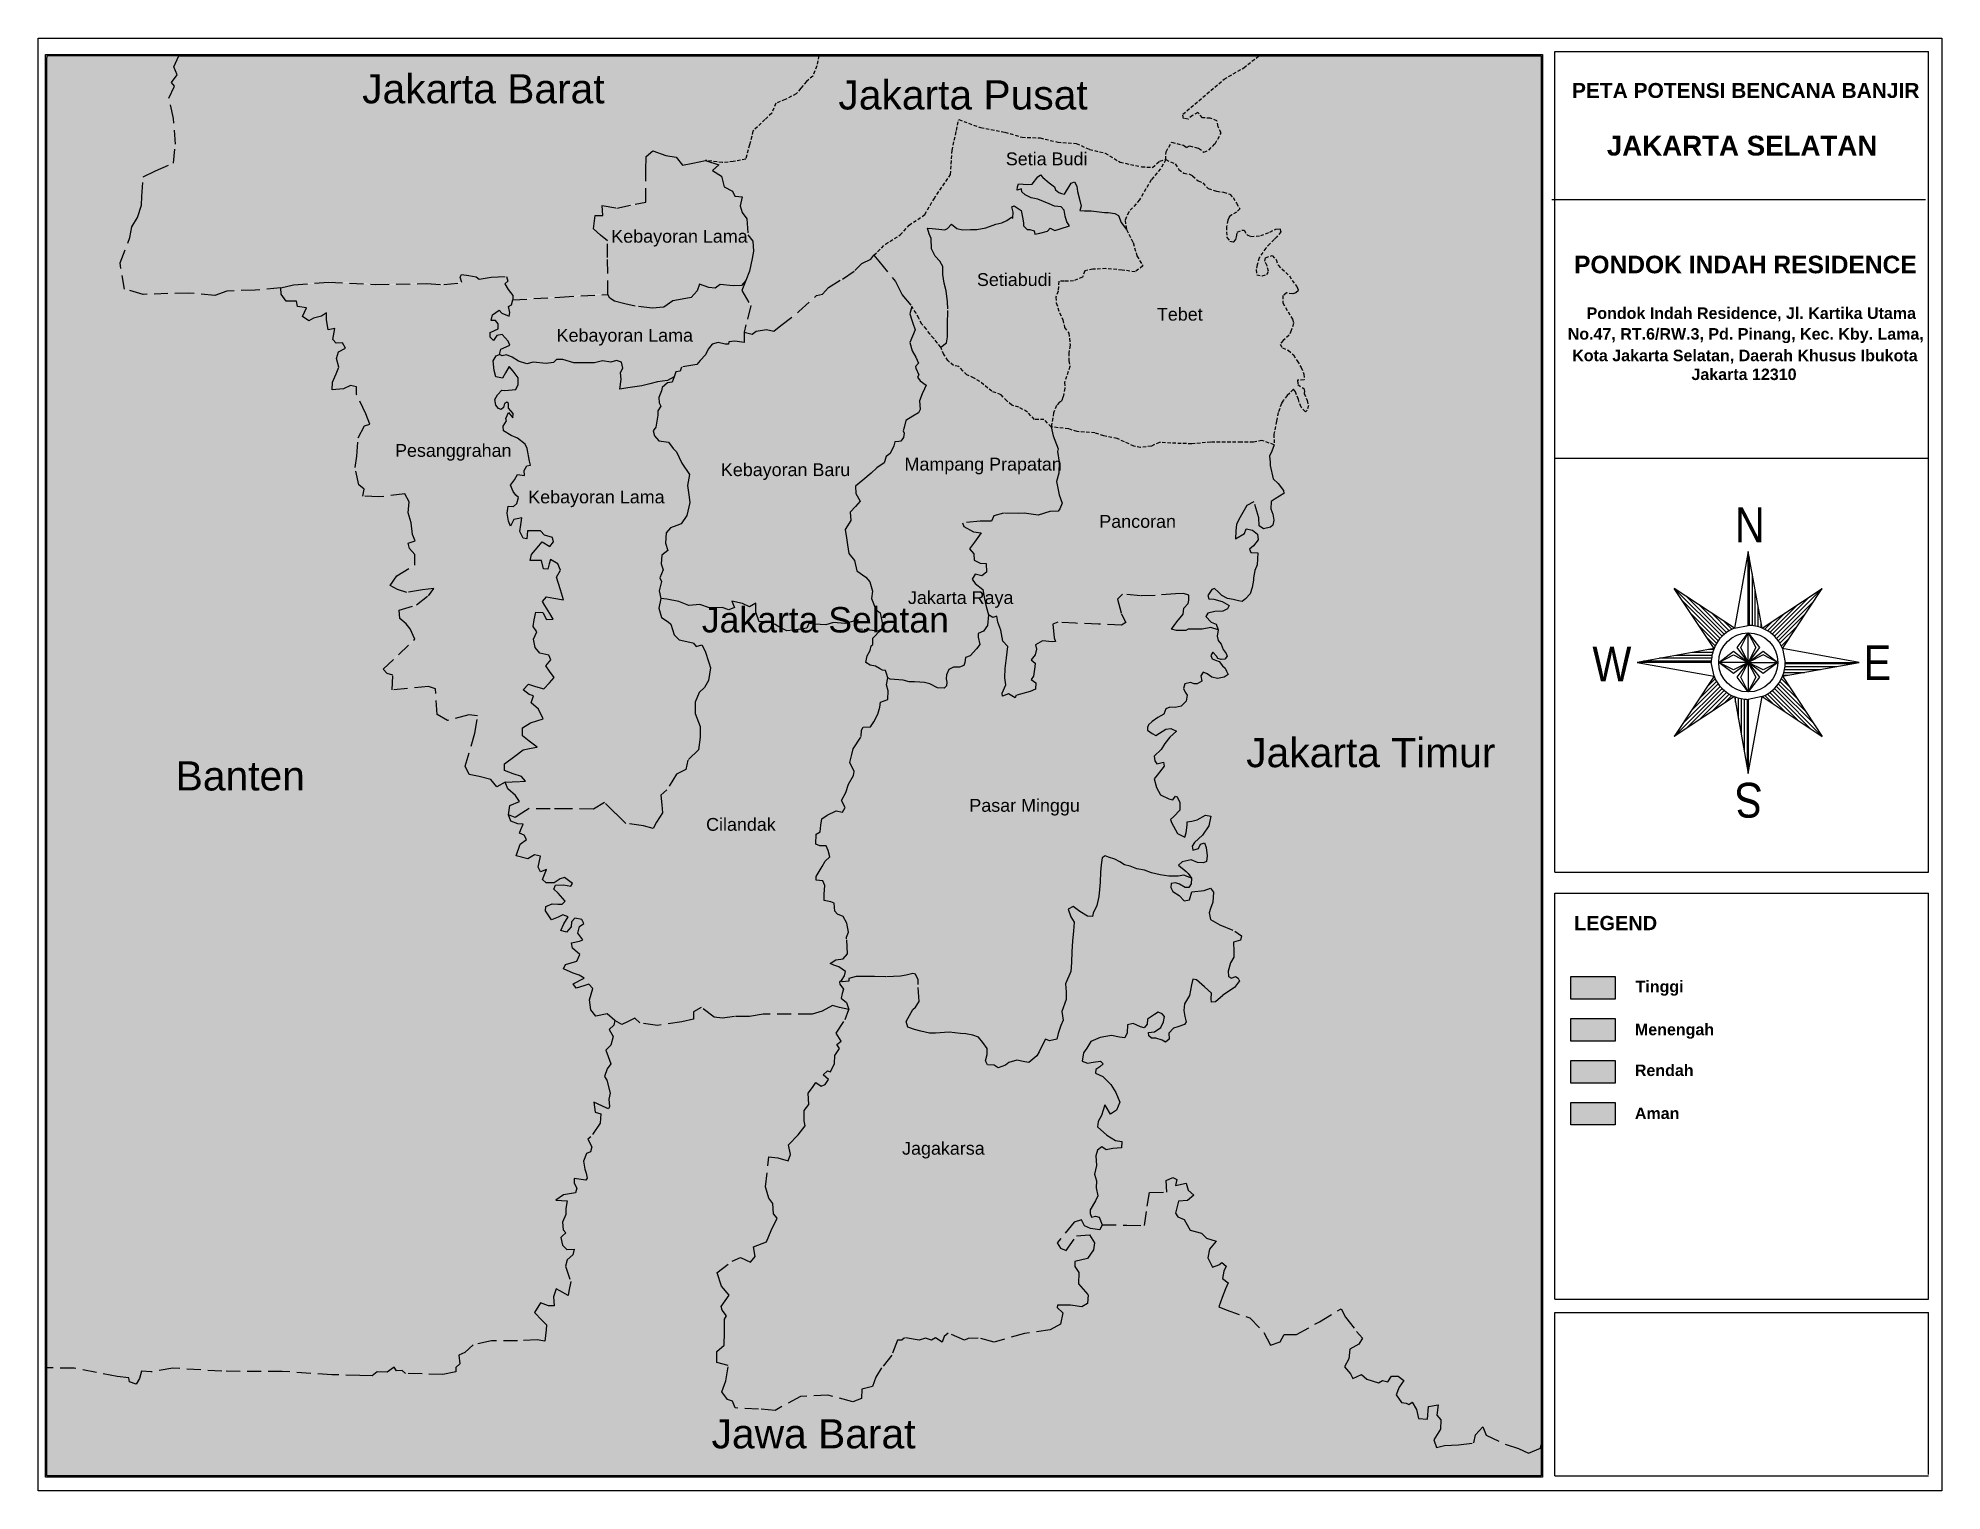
# Model space of a CAD drawing. Header units: millimetres. Extents: x -301641 to 1761893, y -305234 to 309597.
# Drawn here: x 72615 to 208623, y 205762 to 309597 of the extents above; entities that cross this region are included whole.
import ezdxf

# ---------------------------------------------------------------- set-up
doc = ezdxf.new("R2010")
doc.units = ezdxf.units.MM
doc.header["$MEASUREMENT"] = 0
doc.linetypes.add('DASHED', pattern=[0.75, 0.5, -0.25])
doc.linetypes.add('PTS_EXT', pattern=[999999, 0, -999999])
doc.layers.add('A-TEXT-3', color=7, linetype='Continuous', lineweight=5)
doc.layers.add('KOP-A3-SD-ST', color=5, linetype='Continuous')
doc.styles.add('PED', font='SASB____.pfb', dxfattribs={"width": 0.9, "height": 0.4})
doc.styles.get("Standard").update_dxf_attribs({"font": 'arial.ttf'})

msp = doc.modelspace()

# ---------------------------------------------------------------- texts
at = {"linetype": 'Continuous', "width": 0.85}
for s, rotation, p in [('N', 0, (193832, 273560)), ('S', 180, (195815, 256374))]:
    msp.add_text(s, height=2488, rotation=rotation, dxfattribs=at).set_placement(p)
for s, p in [('W', (183652, 263618)), ('E', (203026, 263714))]:
    msp.add_text(s, height=2488, dxfattribs=at).set_placement(p)
at = {"attachment_point": 1}
for s, width, gutter_width, heights, insert, char_height in [('Jakarta Barat', 22974.43, 10424, [5628], (95769, 307016), 2084.78), ('Jakarta Pusat', 22974.43, 10424, [5628], (129793, 306577), 2084.78), ('Setia Budi', 14533.77, 4578, [2472], (141748, 301423), 915.6), ('Kebayoran Lama', 10090.34, 4578, [2472], (113567, 295890), 915.63), ('Setiabudi', 14533.77, 4578, [2472], (139686, 292793), 915.6), ('Tebet', 10090.34, 4578, [2472], (152541, 290317), 915.6), ('Kebayoran Lama', 10090.34, 4578, [2472], (109661, 288814), 915.63), ('Pesanggrahan', 10090.34, 4578, [2472], (98116, 280584), 915.63), ('Kebayoran Baru', 10090.34, 4578, [2472], (121394, 279207), 915.63), ('Mampang Prapatan', 14533.77, 4578, [2472], (134514, 279606), 915.63), ('Kebayoran Lama', 10090.34, 4578, [2472], (107633, 277261), 915.63), ('Pancoran', 14533.77, 4578, [2472], (148428, 275512), 915.6), ('Jakarta Raya', 10090.34, 4578, [2472], (134759, 270067), 915.63), ('Jakarta Selatan', 20037.18, 9091, [4909], (120033, 268932), 1818.24), ('Jakarta Timur', 22974.43, 10424, [5628], (158925, 259573), 2084.78), ('Banten', 22974.43, 10424, [5628], (82444, 257908), 2084.8), ('Pasar Minggu', 10090.34, 4578, [2472], (139144, 255217), 915.63), ('Cilandak', 10090.34, 4578, [2472], (120338, 253857), 915.6), ('Jagakarsa', 10090.34, 4578, [2472], (134340, 230709), 915.6), ('Jawa Barat', 22974.43, 10424, [5628], (120729, 210890), 2084.8)]:
    msp.add_mtext_dynamic_manual_height_columns(s, width=width, gutter_width=gutter_width, heights=heights, dxfattribs=dict(at, insert=insert, char_height=char_height))
at = {"layer": 'A-TEXT-3', "color": 4, "linetype": 'Continuous', "style": 'PED'}
for s, height, p in [('PETA POTENSI BENCANA BANJIR', 1069.62, (182196, 305318)), ('JAKARTA SELATAN', 1414.77, (184686, 301201))]:
    msp.add_text(s, height=height, dxfattribs=at).set_placement(p)
at = {"layer": 'A-TEXT-3', "color": 7, "linetype": 'Continuous', "style": 'PED'}
for s, height, p in [('PONDOK INDAH RESIDENCE', 1256.74, (182341, 292786)), ('Pondok Indah Residence, Jl. Kartika Utama ', 819.23, (183240, 289527)), ('No.47, RT.6/RW.3, Pd. Pinang, Kec. Kby. Lama,', 819.23, (181893, 288047)), (' Kota Jakarta Selatan, Daerah Khusus Ibukota ', 819.23, (181893, 286502)), ('Jakarta 12310', 819.23, (190729, 285157)), ('LEGEND', 1020.2, (182341, 245838)), ('Tinggi', 819.2, (186737, 241405)), ('Menengah', 819.2, (186689, 238332)), ('Rendah', 819.2, (186689, 235415)), ('Aman', 819.2, (186689, 232345))]:
    msp.add_text(s, height=height, dxfattribs=at).set_placement(p)

# ---------------------------------------------------------------- hatches: boundary and pattern name
at = {"true_color": 0xbfbfbf}
h = msp.add_hatch(color=9, dxfattribs=at)
h.dxf.hatch_style = 1
h.paths.add_polyline_path([(116044, 300142), (116052, 301144), (116546, 301568), (117473, 301221), (118206, 301106), (118669, 300528), (119402, 300682), (120293, 300869), (121501, 300720), (122288, 300787), (123175, 300954), (123443, 301990), (123694, 302960), (124550, 303803), (125036, 304254), (125337, 304956), (125990, 305224), (126777, 305625), (127111, 306026), (127513, 306513), (127965, 306905), (128246, 307630), (128403, 308358), (82667, 308355), (82309, 307573), (82565, 306999), (82159, 306454), (82356, 306183), (81974, 305312), (82305, 303871), (82438, 302046), (82297, 300682), (81020, 300133), (80133, 299708), (80039, 298306), (80017, 297686), (79718, 296800), (79330, 296124), (79186, 295366), (78476, 293561), (78789, 291674), (80131, 291298), (83402, 291397), (85257, 291219), (86111, 291540), (88130, 291595), (89960, 291767), (90869, 291975), (93372, 292183), (96710, 292003), (100368, 292072), (101619, 292003), (102905, 292143), (102780, 292518), (102864, 292712), (103406, 292657), (103907, 292560), (104143, 292379), (104991, 292518), (106076, 292574), (106173, 292240), (105965, 292060), (106201, 291643), (106549, 291212), (106547, 290910), (109905, 291103), (113331, 291300), (113303, 293924), (113290, 295120), (112801, 295543), (112304, 295973), (112415, 296931), (112955, 296931), (112917, 297663), (113959, 297471), (115271, 297740), (116028, 297896)])
h.paths.add_polyline_path([(180002, 308337), (159811, 308336), (158753, 307490), (157348, 306685), (154391, 304170), (154455, 303870), (154770, 303823), (155102, 304091), (155465, 304296), (155813, 303917), (156366, 303886), (156840, 303707), (156919, 303282), (157140, 302840), (156714, 302067), (156256, 301610), (155908, 301452), (155529, 301751), (154881, 301909), (154660, 301799), (154439, 301957), (153602, 302177), (153207, 301499), (153178, 300930), (153860, 300627), (154111, 300229), (154465, 299964), (154833, 299906), (155098, 299773), (155496, 299405), (155835, 299273), (156204, 298860), (156823, 298669), (157309, 298610), (157752, 298463), (157987, 298213), (158238, 297830), (158474, 297418), (158238, 297182), (157914, 296991), (157708, 296821), (157605, 296600), (157516, 296129), (157516, 295776), (157546, 295364), (157752, 295113), (158032, 295040), (158194, 295231), (158239, 295423), (158283, 295746), (158760, 295933), (158990, 295555), (159256, 295437), (159963, 295496), (160612, 295746), (161039, 295967), (161334, 295997), (161408, 295761), (161127, 295423), (160936, 295231), (160626, 294922), (160332, 294613), (159860, 293906), (159712, 293421), (159639, 293067), (159683, 292699), (160066, 292626), (160390, 292714), (160523, 292950), (160420, 293347), (160258, 293671), (160317, 293921), (160774, 294068), (161068, 293789), (161201, 293377), (162015, 292621), (162207, 292297), (162546, 291856), (162664, 291576), (162472, 291399), (162251, 291340), (161809, 291399), (161543, 291208), (161543, 290693), (162238, 289523), (162312, 289228), (162150, 288713), (162003, 288375), (161575, 287992), (161355, 287749), (161517, 287484), (161930, 287307), (162298, 286968), (162578, 286542), (162844, 286085), (163050, 285599), (163065, 285202), (162594, 285150), (162608, 284849), (163050, 284569), (163095, 284384), (163066, 284222), (163272, 283722), (163375, 283354), (163287, 283015), (163154, 282912), (162845, 283236), (162653, 283781), (162447, 284340), (162299, 284517), (161857, 284075), (161592, 283736), (161445, 283501), (161223, 282853), (161091, 282235), (160903, 281304), (160927, 280551), (160765, 280103), (160598, 279734), (160633, 279302), (160640, 279079), (160864, 278114), (161223, 277774), (161600, 277290), (161618, 277075), (160989, 276698), (160720, 276501), (160684, 275981), (160828, 275587), (160900, 275156), (160828, 274798), (160666, 274655), (160164, 274547), (159859, 274762), (159841, 275336), (159482, 276483), (158979, 276214), (158494, 275372), (158225, 274870), (158189, 274386), (158170, 273837), (158798, 274214), (158923, 274536), (159372, 274447), (159731, 274160), (159785, 273748), (159444, 273335), (159175, 273102), (159264, 272851), (159749, 272833), (159713, 271973), (159552, 271561), (159444, 271041), (159444, 270879), (159354, 270360), (159211, 269894), (158870, 269535), (158636, 269356), (158367, 269392), (157990, 269499), (157595, 269553), (157182, 269786), (156931, 270037), (156662, 270270), (156464, 270198), (156177, 269786), (156249, 269549), (156608, 269514), (157201, 269352), (157721, 269065), (157596, 268832), (157255, 268671), (156698, 268635), (156195, 268510), (156052, 268277), (156429, 267864), (156771, 267731), (156915, 267337), (156861, 266871), (156933, 266566), (157148, 266297), (157292, 265921), (157605, 265465), (157400, 265240), (156945, 265179), (156807, 265455), (156538, 265724), (156394, 265491), (156502, 265257), (156735, 265168), (156987, 265060), (157238, 264756), (157435, 264576), (157525, 264379), (157633, 264128), (157364, 263931), (156879, 263841), (156466, 263949), (156143, 264182), (155856, 264289), (155676, 264038), (155763, 263652), (155422, 263454), (155207, 263454), (154937, 263562), (154542, 263472), (154453, 263132), (154560, 262863), (154704, 262648), (154650, 262236), (154291, 261859), (153860, 261769), (153483, 261805), (153178, 261680), (153035, 261303), (152622, 261052), (152209, 260766), (151958, 260533), (151868, 260353), (151886, 260156), (152209, 259905), (152478, 259762), (153196, 260228), (153537, 260282), (153950, 260084), (153481, 259648), (153104, 259200), (152852, 258770), (152350, 258304), (152404, 257963), (152547, 257748), (153032, 257874), (153068, 257587), (152565, 256941), (152350, 256673), (152529, 256057), (152798, 255537), (153409, 255250), (153696, 255179), (153875, 255430), (154001, 255394), (154180, 254981), (154180, 254426), (153750, 253996), (153516, 253780), (153588, 253547), (154020, 252770), (154541, 252519), (154631, 252806), (154721, 253362), (154703, 253595), (155044, 253648), (155421, 253756), (156031, 254079), (156408, 254007), (156264, 253326), (155815, 252644), (155241, 252125), (155079, 251856), (155115, 251569), (155510, 251694), (155654, 251999), (155941, 252107), (156067, 251766), (156139, 251175), (156103, 250762), (155887, 250673), (155456, 250691), (155008, 250888), (154344, 250744), (154092, 250511), (154783, 249932), (155026, 249586), (155008, 249179), (154827, 248921), (154565, 248903), (154162, 249147), (153872, 249239), (153560, 249193), (153547, 248918), (153695, 248623), (154145, 248348), (154504, 247967), (154880, 248024), (155034, 248604), (155916, 248695), (156383, 248860), (156600, 248587), (156543, 247865), (156377, 247402), (156275, 247089), (156377, 246634), (157049, 246247), (158105, 245801), (158583, 245448), (158521, 245152), (158014, 245005), (158049, 244330), (158037, 243920), (157798, 243534), (157633, 242925), (157656, 242559), (157872, 242434), (158157, 242554), (158525, 242312), (158092, 241770), (157261, 241202), (156726, 240735), (156452, 240718), (156430, 240963), (156458, 241367), (155946, 241816), (155382, 242311), (155119, 242347), (155011, 241949), (154867, 241200), (154520, 240586), (154469, 240120), (154537, 239699), (154640, 239311), (154509, 239111), (154048, 238958), (153728, 238847), (153392, 238500), (153414, 238073), (153170, 237846), (152925, 238005), (152463, 238142), (152167, 238136), (151968, 238312), (151945, 238551), (152384, 238602), (152834, 238909), (153027, 239321), (153101, 239691), (152919, 239890), (152646, 240003), (152367, 239827), (151877, 239492), (151860, 239145), (151643, 238883), (151382, 238946), (150846, 239184), (150448, 239093), (150419, 238530), (150265, 238172), (149884, 238218), (149316, 238328), (148508, 238180), (147836, 237907), (147540, 237418), (147312, 237083), (147215, 236501), (147602, 236347), (148006, 236438), (148530, 236495), (148712, 236296), (148462, 236086), (148188, 235898), (148155, 235648), (148679, 235395), (149261, 234837), (149620, 234270), (149905, 233567), (149669, 232993), (149242, 232713), (148828, 233371), (148593, 232610), (148343, 232184), (148299, 231801), (148976, 231212), (149583, 230822), (150054, 230749), (150010, 230307), (149406, 230263), (148920, 230160), (148625, 230381), (148301, 230146), (148183, 229733), (148227, 229042), (148088, 228434), (148237, 227941), (148200, 227457), (148330, 226885), (148153, 226513), (147771, 225870), (147780, 225610), (147883, 225358), (148163, 225424), (148424, 225358), (148629, 224808), (150405, 224785), (151666, 224758), (151854, 226125), (152029, 227104), (153264, 227144), (153210, 227962), (153681, 228183), (153963, 228035), (153882, 227620), (154647, 227781), (154782, 227271), (155184, 226923), (154728, 226547), (154083, 226494), (153881, 225629), (154042, 225375), (154485, 225187), (154928, 224409), (155747, 224195), (156096, 223846), (156794, 223645), (156311, 223055), (156177, 222439), (156533, 221785), (156976, 221946), (157177, 222107), (157499, 221852), (157325, 221490), (157231, 220954), (157634, 220659), (157459, 220230), (157204, 219613), (156976, 218943), (157486, 218715), (159177, 218152), (160200, 217100), (160656, 216202), (161354, 216444), (161636, 216953), (162522, 216966), (164173, 217878), (165703, 218790), (166025, 218200), (166817, 217181), (167234, 216712), (166979, 216269), (166334, 215921), (166256, 215231), (165947, 214654), (166377, 214145), (166552, 213823), (167156, 214105), (167545, 213769), (168391, 213501), (168672, 213676), (169048, 213582), (169317, 213997), (169787, 213984), (170189, 213676), (169854, 213206), (169652, 212657), (170028, 212094), (170350, 212053), (170552, 211960), (170793, 212120), (171102, 211598), (171239, 210964), (171883, 210911), (171950, 211822), (172635, 211943), (172554, 211206), (172823, 210857), (172812, 210195), (172342, 209431), (172517, 208881), (173094, 209042), (174087, 209082), (175188, 209216), (175309, 209793), (175833, 210356), (176074, 209766), (177497, 209096), (178376, 208825), (179101, 208477), (179946, 208839), (180006, 209073)])
h.paths.add_polyline_path([(138394, 303795), (139953, 303219), (141694, 302894), (142914, 302528), (144202, 302486), (145462, 302175), (146792, 302090), (147729, 301665), (148847, 301397), (149923, 300746), (151466, 300421), (152244, 300379), (152754, 300817), (153178, 300930), (153207, 301499), (153602, 302177), (154439, 301957), (154660, 301799), (154881, 301909), (155529, 301751), (155908, 301452), (156256, 301610), (156714, 302067), (157140, 302840), (156919, 303282), (156840, 303707), (156366, 303886), (155813, 303917), (155465, 304296), (155102, 304091), (154770, 303823), (154455, 303870), (154391, 304170), (157348, 306685), (158753, 307490), (159811, 308336), (128403, 308358), (128246, 307630), (127965, 306905), (127513, 306513), (127111, 306026), (126777, 305625), (125990, 305224), (125337, 304956), (125036, 304254), (124550, 303803), (123694, 302960), (123443, 301990), (123175, 300954), (122288, 300787), (121501, 300720), (120293, 300869), (121255, 300566), (120792, 300142), (121448, 299757), (121641, 298986), (122220, 298677), (122402, 298320), (122680, 298291), (122930, 298265), (122786, 297630), (122920, 297141), (123257, 296687), (123333, 295566), (123679, 295105), (123727, 294386), (123627, 293857), (123455, 292952), (123190, 292299), (122900, 291586), (123544, 290495), (123190, 289122), (123057, 288606), (123636, 288468), (123910, 288676), (124667, 288794), (125189, 288676), (125685, 289067), (126977, 290071), (128242, 291231), (128660, 291322), (129079, 291784), (130084, 292397), (130972, 292997), (131481, 293518), (132120, 293818), (132329, 294091), (133158, 294895), (134219, 295545), (134842, 296238), (135974, 297015), (136625, 298132), (137815, 299863), (137914, 301587), (138226, 303021)])
h.paths.add_polyline_path([(165947, 214654), (166256, 215231), (166334, 215921), (166979, 216269), (167234, 216712), (166817, 217181), (166025, 218200), (165703, 218790), (164173, 217878), (162522, 216966), (161636, 216953), (161354, 216444), (160656, 216202), (160200, 217100), (159177, 218152), (157486, 218715), (156976, 218943), (157204, 219613), (157459, 220230), (157634, 220659), (157231, 220954), (157325, 221490), (157499, 221852), (157177, 222107), (156976, 221946), (156533, 221785), (156177, 222439), (156311, 223055), (156794, 223645), (156096, 223846), (155747, 224195), (154928, 224409), (154485, 225187), (154042, 225375), (153881, 225629), (154083, 226494), (154728, 226547), (155184, 226923), (154782, 227271), (154647, 227781), (153882, 227620), (153963, 228035), (153681, 228183), (153210, 227962), (153264, 227144), (152029, 227104), (151854, 226125), (151666, 224758), (150405, 224785), (148629, 224808), (148461, 224442), (147813, 224532), (147376, 224728), (147164, 225165), (146637, 224984), (145415, 223508), (145671, 223143), (146063, 222963), (146802, 224017), (147722, 224092), (148099, 223520), (148009, 223008), (147587, 222390), (146697, 222179), (146681, 221813), (146967, 221391), (146952, 220578), (147631, 219794), (147584, 219187), (147192, 218946), (146378, 219067), (145443, 219067), (145428, 218886), (145835, 218509), (145669, 217711), (144930, 217304), (143102, 217044), (140930, 216427), (139769, 216713), (139075, 216683), (138804, 216562), (137642, 217059), (137356, 216818), (137205, 216412), (136722, 216728), (136436, 216547), (136028, 216713), (135576, 216547), (134520, 216728), (134324, 216547), (134023, 216562), (133615, 215478), (132885, 214587), (132470, 213905), (132226, 213247), (131470, 213052), (131445, 212394), (130835, 212150), (129029, 212638), (127077, 212540), (125271, 211541), (124100, 211638), (122416, 211712), (122221, 212199), (121879, 212321), (121464, 212857), (121757, 213661), (121928, 214758), (121122, 214953), (121122, 215757), (121635, 216196), (121659, 217122), (121659, 218048), (121806, 218292), (121350, 218887), (122001, 219767), (121440, 220425), (121123, 221376), (122197, 222204), (122807, 222472), (123514, 222131), (123856, 222546), (123734, 223228), (124661, 223593), (125003, 224398), (125418, 225275), (125149, 225592), (125100, 226335), (124832, 226701), (124588, 227529), (124832, 229650), (125466, 229601), (126198, 229382), (126369, 229820), (126223, 230527), (126930, 231240), (127418, 231874), (127345, 232240), (127345, 232971), (127687, 233410), (127637, 234201), (127954, 234615), (128174, 234981), (128564, 234713), (128857, 234835), (129077, 235200), (128711, 235517), (129028, 235809), (129223, 235736), (129516, 236321), (129541, 236906), (129882, 237394), (129687, 237686), (130004, 237930), (129638, 238490), (130273, 239465), (130536, 240192), (129871, 240322), (129362, 240465), (128645, 240074), (127914, 239866), (124426, 239852), (123434, 239683), (122364, 239683), (121516, 239579), (120929, 239644), (119989, 240335), (119454, 240035), (119454, 239501), (118619, 239305), (116863, 239056), (115611, 239239), (115245, 239577), (114789, 239330), (114332, 239108), (113823, 239395), (113746, 239060), (113420, 238756), (113711, 238253), (113547, 237647), (113171, 237279), (113349, 236832), (113547, 236305), (113270, 235951), (113093, 235398), (113256, 235150), (113483, 234210), (113405, 233778), (113445, 233054), (113207, 233162), (112321, 233564), (112412, 232864), (112824, 232734), (112788, 232075), (112121, 231090), (111894, 230913), (112176, 230370), (112096, 230019), (111790, 229905), (111586, 229350), (111688, 228772), (111765, 228483), (111855, 228146), (111743, 227996), (110914, 228120), (110926, 227780), (111107, 227418), (111005, 227089), (110154, 226942), (109621, 226568), (110415, 226508), (110313, 225976), (110313, 225534), (110097, 225001), (110131, 224446), (110324, 224219), (109961, 223888), (110098, 223342), (110393, 223047), (110915, 223059), (110835, 222651), (110427, 222300), (110302, 221858), (110677, 220742), (110541, 220062), (110480, 219761), (109905, 220084), (109639, 220234), (109451, 219654), (109485, 219019), (109088, 219008), (108510, 219223), (108078, 218543), (108634, 217971), (108953, 217643), (108918, 217303), (108875, 216883), (108834, 216477), (108288, 216573), (106869, 216502), (105020, 216502), (103696, 216217), (103102, 215681), (102669, 215488), (102750, 214862), (102472, 214609), (102472, 214286), (101549, 214113), (98866, 214171), (98635, 214401), (98219, 214378), (98058, 214632), (97561, 214275), (96845, 214298), (96487, 214009), (95610, 214032), (93601, 214090), (90062, 214321), (85740, 214332), (82254, 214563), (80700, 214287), (80007, 214333), (79869, 213814), (79626, 213411), (79141, 213584), (79095, 213860), (78264, 213953), (75193, 214552), (73218, 214581), (73242, 206869), (180006, 206869), (180006, 208865), (179101, 208477), (178376, 208825), (177497, 209096), (176074, 209766), (175833, 210356), (175309, 209793), (175188, 209216), (174087, 209082), (173094, 209042), (172517, 208881), (172342, 209431), (172812, 210195), (172823, 210857), (172554, 211206), (172635, 211943), (171950, 211822), (171883, 210911), (171239, 210964), (171102, 211598), (170793, 212120), (170552, 211960), (170350, 212053), (170028, 212094), (169652, 212657), (169854, 213206), (170189, 213676), (169787, 213984), (169317, 213997), (169048, 213582), (168672, 213676), (168391, 213501), (167545, 213769), (167156, 214105), (166552, 213823), (166377, 214145)])
h.paths.add_polyline_path([(113547, 236305), (113349, 236832), (113171, 237279), (113547, 237647), (113711, 238253), (113420, 238756), (113746, 239060), (113823, 239395), (113288, 239877), (112466, 239721), (112101, 240177), (112010, 240880), (112244, 241701), (111957, 242001), (111618, 241871), (111070, 241727), (110848, 242027), (111631, 242431), (111275, 242648), (110845, 242791), (110166, 243091), (110297, 243417), (111106, 243651), (111314, 244121), (110792, 244577), (110740, 244955), (111301, 245072), (111549, 245176), (111171, 245658), (111288, 246114), (111615, 246336), (111471, 246622), (110975, 246714), (110740, 246466), (110701, 246101), (110375, 245710), (109970, 245828), (110179, 246323), (110479, 246818), (110101, 246948), (109788, 246792), (109292, 246596), (108860, 247241), (108899, 247554), (109356, 247737), (109747, 247723), (110061, 247710), (110269, 247932), (109787, 248505), (109473, 248792), (109578, 249066), (110165, 249092), (110687, 249014), (110804, 249196), (110230, 249613), (109917, 249535), (109487, 249235), (108925, 249235), (108665, 249470), (108938, 250204), (108520, 250022), (108337, 250374), (108520, 251156), (108077, 251247), (107607, 250947), (106772, 251182), (107072, 252016), (107502, 252342), (107345, 252649), (107019, 252792), (107097, 253066), (107280, 253443), (106901, 253469), (106393, 253639), (106216, 254101), (106313, 254764), (107009, 255064), (106720, 255481), (106190, 255963), (105985, 256442), (105390, 256109), (104954, 256629), (104134, 256843), (103408, 256988), (103126, 257577), (103826, 259934), (104018, 261176), (103389, 261258), (101858, 260848), (101120, 261271), (101025, 263114), (100519, 263264), (97909, 263032), (97962, 264074), (97566, 264197), (97279, 264511), (99534, 266662), (99193, 267399), (98919, 267754), (98455, 268136), (98427, 268723), (99657, 269110), (100505, 269765), (100887, 270284), (100081, 270175), (98960, 269997), (98304, 270215), (97785, 270502), (98250, 271185), (99548, 271963), (99547, 272710), (99150, 273146), (99055, 273515), (99560, 273679), (99369, 274129), (99287, 274975), (99068, 275685), (99123, 276463), (98822, 277036), (96974, 276825), (95826, 276880), (95908, 277371), (95525, 277685), (95265, 278927), (95402, 279732), (95497, 281037), (95948, 281910), (96317, 282033), (96030, 282757), (95374, 284140), (95360, 284686), (94936, 284795), (94431, 284550), (93638, 284468), (93652, 285014), (93925, 285628), (94103, 286092), (93952, 286726), (94075, 287190), (94594, 287449), (94362, 287832), (93911, 287804), (93678, 288064), (93815, 288855), (93350, 288760), (93227, 289515), (93227, 289992), (92871, 289733), (92297, 289610), (91969, 289405), (91518, 289719), (91792, 290347), (91149, 290443), (91081, 290825), (90357, 290811), (89988, 291316), (89960, 291767), (88130, 291595), (86111, 291540), (85257, 291219), (83402, 291397), (80131, 291298), (78789, 291674), (78476, 293561), (79186, 295366), (79330, 296124), (79718, 296800), (80017, 297686), (80039, 298306), (80133, 299708), (81020, 300133), (82297, 300682), (82438, 302046), (82305, 303871), (81974, 305312), (82356, 306183), (82159, 306454), (82565, 306999), (82309, 307573), (82667, 308355), (73236, 308334), (73218, 214581), (75193, 214552), (78264, 213953), (79095, 213860), (79141, 213584), (79626, 213411), (79869, 213814), (80007, 214333), (80700, 214287), (82254, 214563), (85740, 214332), (90062, 214321), (93601, 214090), (95610, 214032), (96487, 214009), (96845, 214298), (97561, 214275), (98058, 214632), (98219, 214378), (98635, 214401), (98866, 214171), (101549, 214113), (102472, 214286), (102472, 214609), (102750, 214862), (102669, 215488), (103102, 215681), (103696, 216217), (105020, 216502), (106869, 216502), (108288, 216573), (108834, 216477), (108875, 216883), (108918, 217303), (108953, 217643), (108634, 217971), (108078, 218543), (108510, 219223), (109088, 219008), (109485, 219019), (109451, 219654), (109639, 220234), (109905, 220084), (110480, 219761), (110541, 220062), (110677, 220742), (110302, 221858), (110427, 222300), (110835, 222651), (110915, 223059), (110393, 223047), (110098, 223342), (109961, 223888), (110063, 223981), (110324, 224219), (110131, 224446), (110097, 225001), (110313, 225534), (110313, 225976), (110415, 226508), (109621, 226568), (110154, 226942), (111005, 227089), (111107, 227418), (110926, 227780), (110914, 228120), (111743, 227996), (111855, 228146), (111765, 228483), (111688, 228772), (111586, 229350), (111790, 229905), (112096, 230019), (112176, 230370), (111894, 230913), (112121, 231090), (112788, 232075), (112824, 232734), (112412, 232864), (112321, 233564), (113363, 233091), (113434, 233254), (113405, 233778), (113483, 234210), (113256, 235150), (113093, 235398), (113270, 235951)])
h = msp.add_hatch(color=3)
h.dxf.hatch_style = 1
h.paths.add_polyline_path([(144029, 299685), (144232, 299830), (144391, 299642), (144855, 299251), (145217, 298962), (145304, 298759), (145536, 298571), (145724, 298485), (145941, 298441), (146419, 299237), (146666, 299324), (146811, 299020), (146868, 298629), (147028, 297993), (147129, 297588), (147028, 297284), (147361, 297255), (147853, 297240), (148810, 297139), (149070, 297139), (149534, 297067), (149809, 296908), (149983, 296416), (150370, 295911), (150268, 296567), (150528, 297157), (151305, 298034), (152127, 299463), (152804, 300254), (153172, 300909), (152747, 300796), (152237, 300358), (151459, 300400), (149916, 300725), (148841, 301376), (147722, 301644), (146786, 302069), (145455, 302154), (144195, 302465), (142907, 302507), (141687, 302873), (139946, 303198), (138388, 303774), (138219, 303000), (137908, 301566), (137809, 299842), (136619, 298111), (135968, 296994), (134835, 296217), (134213, 295524), (133151, 294874), (132322, 294070), (132675, 293653), (133863, 292197), (134323, 291280), (135032, 290404), (135341, 289926), (135529, 289581), (135759, 289149), (136076, 288789), (136335, 288430), (136594, 288142), (136854, 287811), (137098, 287495), (137507, 287804), (137594, 288238), (137594, 289121), (137608, 290249), (137579, 290741), (137477, 291531), (137347, 292081), (137260, 292688), (137246, 293281), (137028, 293658), (136695, 294019), (136449, 294525), (136405, 295278), (136274, 295604), (136144, 296009), (136492, 295980), (136955, 295951), (137404, 295893), (137593, 295994), (137868, 296298), (138259, 295994), (138664, 295893), (139229, 295922), (139678, 295907), (140316, 296038), (141026, 296298), (141475, 296385), (141822, 296558), (142155, 296804), (142242, 296732), (142271, 297151), (142184, 297542), (142344, 297600), (142836, 297267), (142952, 296804), (143010, 296399), (143010, 296168), (143285, 295922), (143474, 295922), (143778, 295821), (143821, 295589), (144183, 295661), (144719, 295792), (144908, 296009), (145246, 295852), (145623, 295967), (146289, 296184), (146115, 296474), (145999, 296879), (145912, 297298), (145695, 297530), (145217, 297573), (144855, 297747), (144044, 298079), (143566, 298181), (143131, 298383), (142899, 298615), (142870, 298832), (142552, 298716), (142581, 298962), (142653, 299179), (143320, 299121), (143624, 299150)])
h = msp.add_hatch(color=3)
h.dxf.hatch_style = 1
h.paths.add_polyline_path([(123327, 295545), (123250, 296666), (122914, 297120), (122779, 297608), (122924, 298244), (122674, 298270), (122395, 298299), (122213, 298656), (121634, 298965), (121441, 299736), (120785, 300121), (121248, 300545), (120287, 300848), (119396, 300661), (118662, 300507), (118199, 301085), (117466, 301200), (116540, 301547), (116045, 301123), (116038, 300121), (116021, 297875), (115265, 297719), (113952, 297450), (112910, 297642), (112949, 296910), (112408, 296910), (112298, 295952), (112794, 295522), (113283, 295099), (113296, 293903), (113324, 291279), (113470, 291017), (113805, 290791), (114521, 290613), (115272, 290426), (116495, 290293), (117328, 290364), (117958, 290811), (118637, 290931), (119270, 291044), (119691, 291534), (119878, 292009), (120524, 291775), (120976, 291713), (121334, 291978), (122269, 291900), (122877, 291923), (123184, 292278), (123449, 292931), (123620, 293836), (123720, 294365), (123672, 295084)])
h = msp.add_hatch(color=3)
h.dxf.hatch_style = 1
h.paths.add_polyline_path([(162305, 289207), (162232, 289502), (161537, 290672), (161537, 291187), (161802, 291378), (162244, 291319), (162465, 291378), (162657, 291555), (162539, 291835), (162200, 292276), (162008, 292600), (161195, 293355), (161062, 293768), (160767, 294047), (160310, 293900), (160251, 293650), (160413, 293326), (160517, 292929), (160384, 292693), (160060, 292605), (159676, 292678), (159632, 293046), (159706, 293400), (159853, 293885), (160325, 294592), (160620, 294901), (160929, 295210), (161121, 295402), (161401, 295740), (161327, 295976), (161032, 295946), (160605, 295725), (159956, 295475), (159249, 295416), (158984, 295534), (158777, 295873), (158615, 295858), (158276, 295725), (158232, 295402), (158188, 295210), (158026, 295019), (157746, 295092), (157539, 295343), (157510, 295755), (157510, 296108), (157598, 296579), (157701, 296800), (157907, 296970), (158231, 297161), (158467, 297397), (158231, 297809), (157981, 298192), (157745, 298442), (157303, 298589), (156816, 298648), (156197, 298839), (155829, 299252), (155490, 299384), (155092, 299752), (154827, 299885), (154458, 299943), (154104, 300208), (153854, 300606), (153172, 300909), (152804, 300254), (152127, 299463), (151305, 298034), (150528, 297157), (150268, 296567), (150370, 295911), (150845, 294976), (151119, 294027), (151537, 293308), (150989, 292891), (150053, 293020), (148898, 293118), (147977, 293075), (147386, 292960), (147228, 292500), (146594, 292241), (145917, 292212), (145528, 292212), (145484, 291501), (145325, 291084), (145354, 290682), (145585, 289962), (145829, 289459), (145945, 288912), (146247, 288510), (146348, 287640), (146247, 287108), (146247, 286533), (146333, 286130), (145944, 284988), (145973, 284571), (145829, 283938), (145743, 283665), (145584, 283564), (145368, 283334), (145167, 282816), (145037, 282068), (144994, 281810), (146227, 281663), (146840, 281475), (148113, 281381), (148750, 281169), (149699, 280977), (150901, 280435), (151372, 280341), (152150, 280435), (152716, 280694), (153541, 280647), (155026, 280600), (156394, 280718), (157431, 280718), (158563, 280718), (159435, 280718), (160048, 280836), (160920, 280529), (160897, 281283), (161084, 282214), (161217, 282832), (161438, 283480), (161585, 283715), (161851, 284054), (162293, 284495), (162440, 284319), (162647, 283759), (162838, 283215), (163148, 282891), (163280, 282994), (163369, 283333), (163266, 283701), (163059, 284201), (163089, 284363), (163044, 284548), (162601, 284828), (162587, 285137), (162660, 285137), (163058, 285181), (163044, 285578), (162837, 286064), (162572, 286521), (162292, 286947), (161923, 287286), (161511, 287463), (161348, 287728), (161568, 287971), (161996, 288354), (162143, 288692)])
h = msp.add_hatch(color=3)
h.dxf.hatch_style = 1
h.paths.add_polyline_path([(145528, 292212), (145917, 292212), (146594, 292241), (147228, 292500), (147386, 292960), (147977, 293075), (148898, 293118), (150053, 293020), (150989, 292891), (151537, 293308), (151119, 294027), (150845, 294976), (150370, 295911), (149983, 296416), (149809, 296908), (149534, 297067), (149070, 297139), (148810, 297139), (147853, 297240), (147361, 297255), (147028, 297284), (147129, 297588), (147028, 297993), (146868, 298629), (146811, 299020), (146666, 299324), (146419, 299237), (145941, 298441), (145724, 298485), (145536, 298571), (145304, 298759), (145217, 298962), (144855, 299251), (144391, 299642), (144232, 299830), (144029, 299685), (143624, 299150), (143320, 299121), (142653, 299179), (142581, 298962), (142552, 298716), (142870, 298832), (142899, 298615), (143131, 298383), (143566, 298181), (144044, 298079), (144855, 297747), (145217, 297573), (145695, 297530), (145912, 297298), (145999, 296879), (146115, 296474), (146289, 296184), (145623, 295967), (145246, 295852), (144908, 296009), (144719, 295792), (144183, 295661), (143821, 295589), (143778, 295821), (143474, 295922), (143285, 295922), (143010, 296168), (143010, 296399), (142952, 296804), (142836, 297267), (142344, 297600), (142184, 297542), (142271, 297151), (142242, 296732), (142155, 296804), (141822, 296558), (141475, 296385), (141026, 296298), (140316, 296038), (139678, 295907), (139229, 295922), (138664, 295893), (138259, 295994), (137868, 296298), (137593, 295994), (137404, 295893), (136955, 295951), (136492, 295980), (136144, 296009), (136274, 295604), (136405, 295278), (136449, 294525), (136695, 294019), (137028, 293658), (137246, 293281), (137260, 292688), (137347, 292081), (137477, 291531), (137579, 290741), (137608, 290249), (137594, 289121), (137594, 288238), (137507, 287804), (137098, 287495), (137329, 286977), (137617, 286546), (138020, 286201), (138383, 286120), (138685, 285818), (138973, 285530), (139477, 285300), (139895, 285041), (140759, 284351), (141407, 284092), (141825, 283661), (142171, 283359), (142675, 283215), (143294, 282870), (143798, 282337), (144475, 282337), (144994, 281810), (145037, 282068), (145167, 282816), (145368, 283334), (145584, 283564), (145743, 283665), (145829, 283938), (145973, 284571), (145944, 284988), (146333, 286130), (146247, 286533), (146247, 287108), (146348, 287640), (146247, 288510), (145945, 288912), (145829, 289459), (145585, 289962), (145354, 290682), (145325, 291084), (145484, 291501)])
h = msp.add_hatch(color=3)
h.dxf.hatch_style = 1
h.paths.add_polyline_path([(135112, 282576), (135500, 282815), (135624, 283062), (135590, 283659), (135772, 284165), (135937, 284517), (136061, 284780), (135640, 285094), (135450, 285366), (135541, 285539), (135309, 286005), (135301, 286129), (135515, 286368), (135408, 286574), (135309, 286789), (135061, 287250), (134886, 287840), (135268, 288739), (135107, 289221), (135032, 289446), (134886, 289883), (135032, 290404), (134323, 291280), (133863, 292197), (132675, 293653), (132322, 294070), (132114, 293797), (131474, 293497), (130965, 292975), (130078, 292376), (129073, 291763), (128653, 291301), (128236, 291210), (126970, 290050), (125678, 289046), (125182, 288655), (124660, 288772), (123903, 288655), (123629, 288447), (123051, 288585), (123066, 287846), (122398, 287925), (121956, 287899), (121937, 287715), (121692, 287709), (121194, 287850), (120764, 287728), (120475, 287353), (120285, 286955), (119916, 286549), (119668, 286277), (118584, 286072), (118475, 285795), (118177, 285755), (118048, 285378), (117923, 285015), (117571, 284961), (117203, 284613), (117163, 284375), (116963, 283910), (116983, 283516), (117105, 283283), (116882, 282960), (116882, 282647), (116739, 281787), (116559, 281537), (116643, 281158), (116964, 280804), (117646, 280727), (117974, 280265), (118225, 280027), (118597, 279222), (119153, 278400), (119019, 277619), (119112, 276941), (119174, 276396), (118967, 275473), (118551, 274891), (118238, 274766), (117793, 274588), (117489, 274236), (117447, 273497), (117615, 272974), (117177, 272641), (117125, 272028), (117271, 271581), (117031, 271017), (117147, 270765), (116989, 270081), (117105, 269555), (117530, 269484), (118385, 269324), (119093, 269044), (119894, 269124), (120575, 268870), (121483, 268897), (121951, 268737), (122365, 268897), (122178, 269364), (122939, 269190), (123447, 268950), (123881, 269214), (123881, 268561), (124135, 267880), (124842, 267905), (125278, 267675), (125470, 267574), (126112, 267235), (126563, 267291), (127113, 267360), (127541, 267414), (127685, 267752), (128075, 267720), (128903, 267654), (129437, 267840), (130251, 267764), (130786, 267907), (131194, 268016), (131107, 267707), (131016, 267387), (131508, 267334), (132616, 267213), (132978, 267425), (132883, 267934), (132775, 268515), (132468, 268768), (132147, 269555), (132227, 270062), (132027, 270743), (131760, 271063), (131105, 271530), (130945, 272263), (130532, 272750), (130435, 273375), (130357, 273871), (130264, 274471), (130679, 275116), (130634, 275722), (131000, 276116), (131347, 276490), (131040, 277050), (131016, 277564), (131534, 277997), (132139, 278503), (132543, 278882), (133063, 279228), (133195, 279698), (133476, 279912), (133749, 280445), (133823, 280746), (134095, 280775), (134252, 280791), (134450, 281047), (134483, 281352), (134427, 281533), (134483, 281764), (134605, 282263)])
h = msp.add_hatch(color=3)
h.dxf.hatch_style = 1
h.paths.add_polyline_path([(109936, 271576), (109747, 272029), (109215, 272320), (109130, 272012), (109028, 271648), (108718, 271669), (108581, 272251), (108238, 272251), (107758, 272251), (107861, 272696), (108393, 273313), (108628, 273586), (109164, 273261), (109438, 273586), (109370, 273912), (108787, 274066), (108513, 274374), (108187, 274374), (107587, 274374), (107536, 273809), (107278, 273860), (107038, 274340), (107107, 274819), (107178, 275317), (106833, 275247), (106592, 275198), (106370, 274716), (106216, 275059), (106133, 275641), (106189, 276134), (106571, 276130), (106824, 276331), (106927, 276763), (106734, 276917), (106545, 277202), (106373, 277652), (106661, 278016), (106867, 278405), (107367, 278343), (107347, 278693), (107532, 279035), (107799, 279083), (107717, 279364), (107552, 280254), (107415, 280581), (106860, 281005), (106414, 281183), (105872, 281534), (105845, 281862), (106071, 282232), (106030, 282417), (106222, 282828), (106531, 282444), (106551, 282766), (106215, 283157), (106215, 283488), (106091, 283570), (105947, 283488), (105858, 283200), (105707, 283043), (105508, 283125), (105316, 283365), (105241, 283769), (105426, 284104), (105749, 284431), (105962, 284404), (106757, 284486), (106922, 284828), (106915, 285321), (106544, 285794), (106278, 286134), (106003, 285664), (105789, 285299), (105317, 285390), (105200, 285835), (105118, 286528), (105337, 286891), (105586, 286993), (105675, 287359), (106063, 287525), (106328, 287638), (106207, 287935), (105774, 288411), (105386, 288334), (105142, 287979), (104920, 288212), (104909, 288556), (105475, 288810), (105475, 289165), (105297, 289409), (104972, 289417), (105081, 289816), (105547, 290149), (105744, 289943), (106262, 289715), (106315, 289995), (106226, 290415), (106429, 290534), (106540, 290889), (106542, 291191), (106195, 291622), (105958, 292039), (106167, 292219), (106070, 292552), (104985, 292497), (104137, 292358), (103900, 292539), (103399, 292636), (102857, 292691), (102774, 292497), (102899, 292122), (101613, 291982), (100361, 292051), (96703, 291982), (93366, 292162), (90863, 291954), (89954, 291746), (89981, 291295), (90350, 290790), (91074, 290804), (91143, 290422), (91785, 290326), (91512, 289698), (91963, 289384), (92291, 289589), (92865, 289712), (93220, 289971), (93220, 289494), (93344, 288739), (93808, 288834), (93672, 288043), (93904, 287783), (94355, 287811), (94587, 287428), (94068, 287169), (93945, 286705), (94096, 286071), (93918, 285607), (93645, 284993), (93631, 284447), (94424, 284529), (94930, 284774), (95353, 284665), (95367, 284119), (96024, 282736), (96311, 282012), (95942, 281889), (95491, 281016), (95395, 279711), (95259, 278906), (95518, 277664), (95901, 277350), (95819, 276859), (96967, 276804), (98816, 277015), (99116, 276442), (99062, 275664), (99280, 274954), (99362, 274108), (99554, 273658), (99048, 273494), (99144, 273125), (99540, 272689), (99541, 271942), (98243, 271164), (97778, 270481), (98298, 270194), (98954, 269976), (100074, 270153), (100881, 270263), (100498, 269744), (99651, 269089), (98421, 268702), (98448, 268115), (98913, 267733), (99186, 267378), (99528, 266641), (97272, 264490), (97559, 264176), (97955, 264053), (97902, 263011), (100512, 263243), (101018, 263093), (101114, 261250), (101852, 260827), (103383, 261237), (104011, 261155), (103820, 259913), (103119, 257556), (103401, 256967), (104127, 256822), (104948, 256608), (105384, 256088), (105978, 256421), (107023, 256473), (107446, 256493), (107143, 256815), (106544, 257020), (105927, 257243), (105944, 257739), (106681, 258287), (107277, 258730), (107726, 258818), (108096, 258890), (108273, 258924), (107709, 259348), (107211, 259723), (107212, 260290), (107795, 260666), (108703, 260940), (108360, 261636), (107846, 262098), (108017, 262595), (107691, 262680), (107280, 263023), (107657, 263416), (108154, 263262), (108744, 263080), (109148, 263519), (109488, 263888), (109148, 264358), (108880, 264728), (109234, 265162), (109097, 265488), (108463, 265642), (108120, 266053), (107999, 266646), (108239, 267159), (107982, 267536), (108067, 268015), (108164, 268557), (108684, 268546), (108941, 268049), (109421, 268066), (109181, 268460), (108819, 269055), (108647, 269336), (108941, 269658), (109456, 269573), (110150, 269457), (109936, 270155), (109654, 271068)])
h = msp.add_hatch(color=3)
h.dxf.hatch_style = 1
h.paths.add_polyline_path([(120764, 287728), (121194, 287850), (121692, 287709), (121937, 287715), (121956, 287899), (122398, 287925), (123066, 287846), (123051, 288585), (123184, 289101), (123537, 290474), (122894, 291565), (123184, 292278), (122877, 291923), (122269, 291900), (121334, 291978), (120976, 291713), (120524, 291775), (119878, 292009), (119691, 291534), (119270, 291044), (118637, 290931), (117958, 290811), (117328, 290364), (116495, 290293), (115272, 290426), (114521, 290613), (113805, 290791), (113470, 291017), (113324, 291279), (109898, 291082), (106540, 290889), (106429, 290534), (106226, 290415), (106315, 289995), (106262, 289715), (105744, 289943), (105547, 290149), (105081, 289816), (104972, 289417), (105297, 289409), (105475, 289165), (105475, 288810), (104909, 288556), (104920, 288212), (105142, 287979), (105386, 288334), (105774, 288411), (106207, 287935), (106328, 287638), (106063, 287525), (105675, 287359), (105586, 286993), (105780, 286890), (106089, 286969), (106486, 286803), (106945, 286494), (107532, 286312), (107984, 286439), (108911, 286328), (109434, 286399), (109640, 286629), (110100, 286613), (110889, 286381), (112356, 286381), (112926, 286531), (113537, 286436), (113941, 286563), (114306, 286428), (114385, 286014), (114219, 285697), (114282, 285207), (114178, 284504), (114750, 284589), (115737, 284736), (116311, 284890), (116874, 285040), (117572, 285112), (118048, 285378), (118177, 285755), (118475, 285795), (118584, 286072), (119668, 286277), (119916, 286549), (120285, 286955), (120475, 287353)])
h = msp.add_hatch(color=3)
h.dxf.hatch_style = 1
h.paths.add_polyline_path([(144994, 281810), (144475, 282337), (143798, 282337), (143294, 282870), (142675, 283215), (142171, 283359), (141825, 283661), (141407, 284092), (140759, 284351), (139895, 285041), (139477, 285300), (138973, 285530), (138685, 285818), (138383, 286120), (138020, 286201), (137617, 286546), (137329, 286977), (137098, 287495), (136854, 287811), (136594, 288142), (136335, 288430), (136076, 288789), (135759, 289149), (135529, 289581), (135341, 289926), (135032, 290404), (134886, 289883), (135032, 289446), (135107, 289221), (135268, 288739), (134886, 287840), (135061, 287250), (135309, 286789), (135408, 286574), (135515, 286368), (135301, 286129), (135309, 286005), (135541, 285539), (135450, 285366), (135640, 285094), (136061, 284780), (135937, 284517), (135772, 284165), (135590, 283659), (135624, 283062), (135500, 282815), (135112, 282576), (134605, 282263), (134483, 281764), (134427, 281533), (134483, 281352), (134450, 281047), (134252, 280791), (134095, 280775), (133823, 280746), (133749, 280445), (133476, 279912), (133195, 279698), (133063, 279228), (132543, 278882), (132139, 278503), (131534, 277997), (131016, 277564), (131040, 277050), (131347, 276490), (131000, 276116), (130634, 275722), (130679, 275116), (130264, 274471), (130357, 273871), (130435, 273375), (130532, 272750), (130945, 272263), (131105, 271530), (131760, 271063), (132027, 270743), (132227, 270062), (132147, 269555), (132468, 268768), (132775, 268515), (132883, 267934), (132978, 267425), (132674, 267150), (132399, 266851), (132249, 266701), (132249, 266551), (132249, 266252), (132124, 266152), (132049, 265828), (131849, 265454), (131749, 264980), (132049, 264780), (132449, 264705), (132724, 264531), (132949, 264431), (133148, 264406), (133223, 264181), (133323, 263882), (133498, 263782), (134422, 263707), (134847, 263583), (135222, 263583), (135597, 263558), (135946, 263533), (136321, 263433), (136871, 263158), (137345, 263134), (137520, 263308), (137545, 263558), (137495, 263807), (137520, 264082), (137670, 264481), (138020, 264630), (138444, 264630), (138744, 264755), (138819, 264980), (138869, 265329), (139196, 265437), (139646, 265936), (139896, 266261), (139771, 266785), (139771, 267034), (140146, 267209), (140446, 267608), (140520, 268381), (140346, 268980), (140221, 269529), (140096, 270178), (139571, 270627), (139346, 270926), (139571, 271275), (140046, 271175), (140371, 271425), (140346, 272049), (139921, 272074), (139496, 272273), (139471, 272747), (139147, 273096), (139521, 273570), (139978, 274235), (139431, 274309), (138761, 274681), (138662, 274954), (139928, 275078), (140723, 275078), (140897, 275450), (141592, 275649), (142660, 275624), (143058, 275649), (144051, 275500), (144896, 275773), (145492, 275797), (145616, 275946), (145765, 276368), (145566, 276963), (145367, 277906), (145541, 278501), (145560, 279284), (145436, 280044), (145482, 280230), (145125, 281161)])
h = msp.add_hatch(color=3)
h.dxf.hatch_style = 1
h.paths.add_polyline_path([(119153, 278400), (118597, 279222), (118225, 280027), (117974, 280265), (117646, 280727), (116964, 280804), (116643, 281158), (116559, 281537), (116739, 281787), (116882, 282647), (116882, 282960), (117105, 283283), (116983, 283516), (116963, 283910), (117163, 284375), (117203, 284613), (117571, 284961), (117923, 285015), (118048, 285378), (117572, 285112), (116874, 285040), (116311, 284890), (115737, 284736), (114750, 284589), (114178, 284504), (114282, 285207), (114219, 285697), (114385, 286014), (114306, 286428), (113941, 286563), (113537, 286436), (112926, 286531), (112356, 286381), (110889, 286381), (110100, 286613), (109640, 286629), (109434, 286399), (108911, 286328), (107984, 286439), (107532, 286312), (106945, 286494), (106486, 286803), (106089, 286969), (105780, 286890), (105586, 286993), (105337, 286891), (105118, 286528), (105200, 285835), (105317, 285390), (105789, 285299), (106003, 285664), (106278, 286134), (106544, 285794), (106915, 285321), (106922, 284828), (106757, 284486), (105962, 284404), (105749, 284431), (105426, 284104), (105241, 283769), (105316, 283365), (105508, 283125), (105707, 283043), (105858, 283200), (105947, 283488), (106091, 283570), (106215, 283488), (106215, 283157), (106551, 282766), (106531, 282444), (106222, 282828), (106030, 282417), (106071, 282232), (105845, 281862), (105872, 281534), (106414, 281183), (106860, 281005), (107415, 280581), (107552, 280254), (107717, 279364), (107799, 279083), (107532, 279035), (107347, 278693), (107367, 278343), (106867, 278405), (106661, 278016), (106373, 277652), (106545, 277202), (106734, 276917), (106927, 276763), (106824, 276331), (106571, 276130), (106189, 276134), (106133, 275641), (106216, 275059), (106370, 274716), (106592, 275198), (106833, 275247), (107178, 275317), (107107, 274819), (107038, 274340), (107278, 273860), (107536, 273809), (107587, 274374), (108187, 274374), (108513, 274374), (108787, 274066), (109370, 273912), (109438, 273586), (109164, 273261), (108628, 273586), (108393, 273313), (107861, 272696), (107758, 272251), (108238, 272251), (108581, 272251), (108718, 271669), (109028, 271648), (109130, 272012), (109215, 272320), (109747, 272029), (109936, 271576), (109654, 271068), (109936, 270155), (110150, 269457), (109456, 269573), (108941, 269658), (108647, 269336), (108819, 269055), (109181, 268460), (109421, 268066), (108941, 268049), (108684, 268546), (108164, 268557), (108067, 268015), (107982, 267536), (108239, 267159), (107999, 266646), (108120, 266053), (108463, 265642), (109097, 265488), (109234, 265162), (108880, 264728), (109148, 264358), (109488, 263888), (109148, 263519), (108744, 263080), (108154, 263262), (107657, 263416), (107280, 263023), (107691, 262680), (108017, 262595), (107846, 262098), (108360, 261636), (108703, 260940), (107795, 260666), (107212, 260290), (107211, 259723), (107709, 259348), (108273, 258924), (108096, 258890), (107726, 258818), (107277, 258730), (106681, 258287), (105944, 257739), (105927, 257243), (106544, 257020), (107143, 256815), (107446, 256493), (107023, 256473), (105978, 256421), (106184, 255942), (106713, 255460), (107003, 255043), (106306, 254743), (106210, 254080), (106703, 253891), (107185, 254197), (107699, 254524), (109199, 254515), (110496, 254508), (112286, 254497), (113073, 254969), (113876, 254188), (114594, 253471), (115859, 253289), (116545, 253107), (116802, 253556), (117222, 254218), (117166, 254809), (117103, 255487), (117521, 255862), (118229, 256989), (118882, 257331), (119032, 257984), (119795, 258725), (119912, 259641), (119912, 260396), (119546, 261333), (119546, 262124), (119835, 262821), (120235, 263179), (120519, 263684), (120654, 264588), (120530, 264967), (120265, 265771), (120023, 266224), (119623, 266119), (119423, 266371), (118422, 266592), (118064, 266939), (117821, 267711), (117621, 267869), (117158, 268184), (116958, 268847), (117105, 269555), (116989, 270081), (117147, 270765), (117031, 271017), (117271, 271581), (117125, 272028), (117177, 272641), (117615, 272974), (117447, 273497), (117489, 274236), (117793, 274588), (118238, 274766), (118551, 274891), (118967, 275473), (119174, 276396), (119112, 276941), (119019, 277619)])
h = msp.add_hatch(color=3)
h.dxf.hatch_style = 1
h.paths.add_polyline_path([(158972, 276193), (159475, 276462), (159834, 275315), (159852, 274741), (160157, 274526), (160660, 274633), (160821, 274777), (160893, 275135), (160821, 275566), (160678, 275960), (160714, 276480), (160983, 276677), (161611, 277054), (161593, 277269), (161216, 277753), (160857, 278093), (160633, 279058), (160626, 279281), (160591, 279713), (160759, 280082), (160920, 280529), (160048, 280836), (159435, 280718), (158563, 280718), (157431, 280718), (156394, 280718), (155026, 280600), (153541, 280647), (152716, 280694), (152150, 280435), (151372, 280341), (150901, 280435), (149699, 280977), (148750, 281169), (148113, 281381), (146840, 281475), (146227, 281663), (144994, 281810), (145125, 281161), (145482, 280230), (145436, 280044), (145560, 279284), (145541, 278501), (145367, 277906), (145566, 276963), (145765, 276368), (145616, 275946), (145492, 275797), (144896, 275773), (144051, 275500), (143058, 275649), (142660, 275624), (141592, 275649), (140897, 275450), (140723, 275078), (139928, 275078), (138662, 274954), (138761, 274681), (139431, 274309), (139978, 274235), (139521, 273570), (139147, 273096), (139471, 272747), (139496, 272273), (139921, 272074), (140346, 272049), (140371, 271425), (140046, 271175), (139571, 271275), (139346, 270926), (139571, 270627), (140096, 270178), (140221, 269529), (140346, 268980), (140520, 268381), (140812, 268175), (141097, 268274), (141183, 267841), (141382, 267272), (141531, 266499), (141890, 266103), (141791, 265299), (141705, 264544), (141667, 263877), (141742, 263382), (141494, 262788), (141506, 262553), (141940, 262739), (142423, 262442), (142485, 262627), (143500, 262887), (143872, 263060), (143884, 263518), (143562, 263765), (143736, 264000), (143823, 264661), (143847, 264933), (143563, 265156), (143847, 265514), (143938, 265927), (143864, 266236), (144359, 266521), (145053, 266446), (145300, 266459), (145214, 266743), (145102, 267720), (145474, 267856), (146737, 267770), (148359, 267708), (150021, 267626), (150314, 267834), (149996, 268482), (149739, 269484), (150082, 269851), (151380, 269729), (152420, 269753), (153865, 269888), (154452, 269900), (154820, 269790), (154820, 269436), (154783, 269179), (154465, 268861), (154428, 268433), (153963, 267883), (153583, 267345), (153938, 267247), (154599, 267247), (154771, 267345), (155787, 267345), (156399, 267479), (156908, 267316), (156765, 267710), (156422, 267843), (156045, 268256), (156189, 268489), (156691, 268614), (157248, 268650), (157589, 268811), (157715, 269044), (157194, 269331), (156602, 269493), (156243, 269528), (156171, 269765), (156458, 270177), (156655, 270249), (156924, 270016), (157176, 269765), (157589, 269532), (157983, 269478), (158360, 269371), (158630, 269335), (158863, 269514), (159204, 269873), (159348, 270339), (159437, 270858), (159437, 271020), (159545, 271540), (159707, 271952), (159743, 272812), (159258, 272830), (159168, 273081), (159437, 273314), (159778, 273727), (159725, 274139), (159366, 274426), (158917, 274515), (158791, 274193), (158163, 273816), (158183, 274365), (158219, 274849), (158488, 275351)])
h = msp.add_hatch(color=3)
h.dxf.hatch_style = 1
h.paths.add_polyline_path([(128850, 250761), (129181, 251091), (129052, 251531), (128924, 251862), (128464, 251862), (128171, 251990), (128189, 252706), (128483, 252871), (128538, 253348), (128611, 253788), (128979, 254063), (129622, 254375), (130081, 254283), (130283, 254614), (130008, 255109), (130319, 255667), (130521, 256272), (130870, 256896), (130907, 257190), (130613, 257814), (130742, 258401), (130833, 258804), (131421, 259674), (131440, 260132), (131568, 260352), (132082, 260371), (132321, 260738), (132615, 261288), (132744, 261783), (132799, 262132), (133313, 262334), (133351, 262950), (133223, 263372), (133323, 263882), (133223, 264181), (133148, 264406), (132949, 264431), (132724, 264531), (132449, 264705), (132049, 264780), (131749, 264980), (131849, 265454), (132049, 265828), (132124, 266152), (132249, 266252), (132249, 266551), (132249, 266701), (132399, 266851), (132674, 267150), (132978, 267425), (132616, 267213), (131508, 267334), (131016, 267387), (131107, 267707), (131194, 268016), (130786, 267907), (130251, 267764), (129437, 267840), (128903, 267654), (128075, 267720), (127685, 267752), (127541, 267414), (127113, 267360), (126563, 267291), (126112, 267235), (125470, 267574), (125278, 267675), (124842, 267905), (124135, 267880), (123881, 268561), (123881, 269214), (123447, 268950), (122939, 269190), (122178, 269364), (122365, 268897), (121951, 268737), (121483, 268897), (120575, 268870), (119894, 269124), (119093, 269044), (118385, 269324), (117530, 269484), (117105, 269555), (116958, 268847), (117158, 268184), (117621, 267869), (117821, 267711), (118064, 266939), (118422, 266592), (119423, 266371), (119623, 266119), (120023, 266224), (120265, 265771), (120530, 264967), (120654, 264588), (120519, 263684), (120235, 263179), (119835, 262821), (119546, 262124), (119546, 261333), (119912, 260396), (119912, 259641), (119795, 258725), (119032, 257984), (118882, 257331), (118229, 256989), (117521, 255862), (117103, 255487), (117166, 254809), (117222, 254218), (116802, 253556), (116545, 253107), (115859, 253289), (114594, 253471), (113876, 254188), (113073, 254969), (112286, 254497), (110496, 254508), (109199, 254515), (107699, 254524), (107185, 254197), (106703, 253891), (106210, 254080), (106386, 253618), (106895, 253448), (107273, 253422), (107091, 253044), (107012, 252771), (107338, 252627), (107496, 252320), (107065, 251995), (106765, 251161), (107600, 250926), (108070, 251226), (108514, 251135), (108331, 250353), (108514, 250001), (108931, 250183), (108658, 249449), (108919, 249214), (109480, 249214), (109911, 249514), (110224, 249592), (110798, 249175), (110680, 248993), (110158, 249071), (109571, 249045), (109467, 248771), (109780, 248484), (110263, 247911), (110054, 247689), (109741, 247702), (109349, 247715), (108893, 247533), (108854, 247220), (109285, 246575), (109781, 246771), (110094, 246927), (110473, 246797), (110173, 246302), (109964, 245807), (110368, 245689), (110695, 246080), (110734, 246445), (110969, 246693), (111464, 246601), (111608, 246315), (111282, 246093), (111164, 245637), (111543, 245155), (111295, 245051), (110734, 244933), (110786, 244556), (111308, 244100), (111099, 243630), (110290, 243396), (110160, 243070), (110838, 242770), (111269, 242627), (111625, 242410), (110842, 242006), (111063, 241706), (111612, 241850), (111951, 241980), (112238, 241680), (112003, 240859), (112094, 240156), (112460, 239700), (113282, 239856), (113817, 239374), (114325, 239087), (114782, 239309), (115239, 239556), (115604, 239218), (116857, 239035), (118613, 239284), (119448, 239480), (119448, 240014), (119983, 240314), (120922, 239623), (121509, 239558), (122357, 239662), (123427, 239662), (124419, 239831), (127907, 239845), (128638, 240053), (129356, 240444), (129864, 240301), (130530, 240171), (130360, 240679), (129982, 240991), (130060, 241304), (130160, 241615), (129899, 241986), (129859, 242114), (130010, 242246), (130231, 242577), (130286, 242888), (129826, 243219), (129459, 243347), (129202, 243457), (129606, 243714), (130139, 243787), (130451, 244154), (130378, 245218), (130378, 245347), (130504, 245688), (130394, 246348), (130119, 246807), (129733, 246991), (129531, 247192), (129494, 247780), (129237, 247853), (128777, 247963), (128777, 248403), (128814, 249027), (128667, 249357), (128190, 249412), (128190, 249669), (128631, 250385)])
h = msp.add_hatch(color=3)
h.dxf.hatch_style = 1
h.paths.add_polyline_path([(153061, 257566), (153025, 257853), (152541, 257727), (152397, 257942), (152343, 258283), (152846, 258749), (153097, 259179), (153474, 259627), (153943, 260063), (153531, 260261), (153190, 260207), (152472, 259741), (152202, 259884), (151879, 260135), (151861, 260332), (151951, 260511), (152202, 260745), (152615, 261031), (153028, 261282), (153172, 261659), (153477, 261784), (153854, 261748), (154285, 261838), (154644, 262214), (154697, 262627), (154554, 262842), (154446, 263111), (154536, 263451), (154931, 263541), (155200, 263433), (155415, 263433), (155756, 263631), (155670, 264017), (155849, 264268), (156136, 264161), (156460, 263928), (156872, 263820), (157357, 263910), (157626, 264107), (157519, 264358), (157429, 264555), (157231, 264734), (156980, 265039), (156729, 265147), (156495, 265236), (156388, 265469), (156531, 265703), (156801, 265434), (156890, 265254), (157124, 265183), (157393, 265219), (157572, 265416), (157483, 265613), (157285, 265900), (157142, 266276), (156926, 266545), (156854, 266850), (156908, 267316), (156399, 267479), (155787, 267345), (154771, 267345), (154599, 267247), (153938, 267247), (153583, 267345), (153963, 267883), (154428, 268433), (154465, 268861), (154783, 269179), (154820, 269436), (154820, 269790), (154452, 269900), (153865, 269888), (152420, 269753), (151380, 269729), (150082, 269851), (149739, 269484), (149996, 268482), (150314, 267834), (150021, 267626), (148359, 267708), (146737, 267770), (145474, 267856), (145102, 267720), (145214, 266743), (145300, 266459), (145053, 266446), (144359, 266521), (143864, 266236), (143938, 265927), (143847, 265514), (143563, 265156), (143847, 264933), (143823, 264661), (143736, 264000), (143562, 263765), (143884, 263518), (143872, 263060), (143500, 262887), (142485, 262627), (142423, 262442), (141940, 262739), (141506, 262553), (141494, 262788), (141742, 263382), (141667, 263877), (141705, 264544), (141791, 265299), (141890, 266103), (141531, 266499), (141382, 267272), (141183, 267841), (141097, 268274), (140812, 268175), (140520, 268381), (140446, 267608), (140146, 267209), (139771, 267034), (139771, 266785), (139896, 266261), (139646, 265936), (139196, 265437), (138869, 265329), (138819, 264980), (138744, 264755), (138444, 264630), (138020, 264630), (137670, 264481), (137520, 264082), (137495, 263807), (137545, 263558), (137520, 263308), (137345, 263134), (136871, 263158), (136321, 263433), (135946, 263533), (135597, 263558), (135222, 263583), (134847, 263583), (134422, 263707), (133498, 263782), (133323, 263882), (133223, 263372), (133351, 262950), (133313, 262334), (132799, 262132), (132744, 261783), (132615, 261288), (132321, 260738), (132082, 260371), (131568, 260352), (131440, 260132), (131421, 259674), (130833, 258804), (130742, 258401), (130613, 257814), (130907, 257190), (130870, 256896), (130521, 256272), (130319, 255667), (130008, 255109), (130283, 254614), (130081, 254283), (129622, 254375), (128979, 254063), (128611, 253788), (128538, 253348), (128483, 252871), (128189, 252706), (128171, 251990), (128464, 251862), (128924, 251862), (129052, 251531), (129181, 251091), (128850, 250761), (128631, 250385), (128190, 249669), (128190, 249412), (128667, 249357), (128814, 249027), (128777, 248403), (128777, 247963), (129237, 247853), (129494, 247780), (129531, 247192), (129733, 246991), (130119, 246807), (130394, 246348), (130504, 245688), (130378, 245347), (130378, 245218), (130451, 244154), (130139, 243787), (129606, 243714), (129202, 243457), (129459, 243347), (129826, 243219), (130286, 242888), (130231, 242577), (130010, 242246), (130084, 242136), (130525, 242191), (130525, 242320), (130525, 242393), (131057, 242521), (131627, 242521), (132362, 242521), (133170, 242503), (134217, 242558), (134621, 242632), (135099, 242742), (135301, 242705), (135485, 242301), (135485, 241953), (135559, 240753), (135302, 240331), (135099, 240166), (134622, 239303), (134750, 238900), (135228, 238735), (135669, 238625), (136294, 238478), (136716, 238478), (137708, 238551), (138516, 238459), (138884, 238423), (139398, 238331), (139802, 238184), (140115, 237817), (140427, 237377), (140409, 236955), (140298, 236496), (140445, 236221), (140923, 236184), (141199, 236001), (141733, 236188), (141953, 236371), (142541, 236555), (143111, 236426), (143386, 236390), (143956, 236867), (144121, 237142), (144378, 237656), (144580, 238041), (144874, 237931), (145389, 238059), (145499, 238463), (145683, 239032), (145848, 239417), (145756, 240022), (146069, 240893), (146069, 241443), (146014, 241993), (146382, 242874), (146437, 243535), (146473, 244305), (146510, 245057), (146583, 245783), (146601, 246088), (146637, 246410), (146386, 246787), (146206, 247342), (146565, 247522), (147032, 247181), (147589, 246841), (147930, 246805), (148001, 247056), (148253, 247611), (148396, 248257), (148432, 248741), (148486, 249261), (148504, 249978), (148558, 250515), (148630, 251017), (148845, 251143), (149078, 251053), (149527, 250910), (149904, 250713), (150227, 250515), (150622, 250408), (151107, 250229), (151645, 250139), (152148, 249942), (152776, 249798), (153404, 249691), (154051, 249709), (154463, 249762), (155020, 249565), (154786, 249899), (154642, 250024), (154086, 250490), (154337, 250723), (155001, 250867), (155450, 250670), (155881, 250652), (156096, 250741), (156132, 251154), (156060, 251745), (155934, 252086), (155647, 251978), (155504, 251673), (155109, 251548), (155073, 251835), (155234, 252104), (155809, 252623), (156258, 253305), (156401, 253986), (156024, 254058), (155414, 253735), (155037, 253627), (154696, 253574), (154714, 253341), (154624, 252785), (154534, 252498), (154014, 252749), (153582, 253526), (153510, 253759), (153743, 253975), (154174, 254405), (154174, 254960), (153994, 255373), (153869, 255409), (153689, 255158), (153402, 255229), (152792, 255516), (152522, 256036), (152343, 256652), (152559, 256920)])
h = msp.add_hatch(color=3)
h.dxf.hatch_style = 1
h.paths.add_polyline_path([(158514, 245131), (158577, 245427), (158098, 245780), (157042, 246226), (156370, 246613), (156268, 247068), (156370, 247380), (156536, 247844), (156593, 248566), (156377, 248839), (155910, 248674), (155027, 248583), (154873, 248003), (154498, 247946), (154139, 248327), (153688, 248602), (153540, 248897), (153554, 249172), (153865, 249218), (154155, 249126), (154559, 248882), (154821, 248900), (155001, 249158), (155020, 249565), (154463, 249762), (154051, 249709), (153404, 249691), (152776, 249798), (152148, 249942), (151645, 250139), (151107, 250229), (150622, 250408), (150227, 250515), (149904, 250713), (149527, 250910), (149078, 251053), (148845, 251143), (148630, 251017), (148558, 250515), (148504, 249978), (148486, 249261), (148432, 248741), (148396, 248257), (148253, 247611), (148001, 247056), (147930, 246805), (147589, 246841), (147032, 247181), (146565, 247522), (146206, 247342), (146386, 246787), (146637, 246410), (146601, 246088), (146583, 245783), (146510, 245057), (146473, 244305), (146437, 243535), (146382, 242874), (146014, 241993), (146069, 241443), (146069, 240893), (145756, 240022), (145848, 239417), (145683, 239032), (145499, 238463), (145389, 238059), (144874, 237931), (144580, 238041), (144378, 237656), (144121, 237142), (143956, 236867), (143386, 236390), (143111, 236426), (142541, 236555), (141953, 236371), (141733, 236188), (141199, 236001), (140923, 236184), (140445, 236221), (140298, 236496), (140409, 236955), (140427, 237377), (140115, 237817), (139802, 238184), (139398, 238331), (138884, 238423), (138516, 238459), (137708, 238551), (136716, 238478), (136294, 238478), (135669, 238625), (135228, 238735), (134750, 238900), (134622, 239303), (135099, 240166), (135302, 240331), (135559, 240753), (135485, 241953), (135485, 242301), (135301, 242705), (135099, 242742), (134621, 242632), (134217, 242558), (133170, 242503), (132362, 242521), (131627, 242521), (131057, 242521), (130525, 242393), (130525, 242320), (130525, 242191), (130084, 242136), (130010, 242246), (129859, 242114), (129899, 241986), (130160, 241615), (130060, 241304), (129982, 240991), (130360, 240679), (130530, 240171), (130266, 239444), (129632, 238469), (129998, 237909), (129680, 237665), (129876, 237373), (129534, 236885), (129510, 236300), (129217, 235715), (129022, 235788), (128704, 235496), (129070, 235179), (128851, 234814), (128558, 234692), (128167, 234960), (127948, 234594), (127631, 234180), (127680, 233388), (127339, 232950), (127339, 232219), (127412, 231853), (126924, 231219), (126216, 230506), (126363, 229799), (126192, 229360), (125460, 229580), (124825, 229629), (124581, 227508), (124825, 226680), (125094, 226314), (125143, 225571), (125411, 225254), (124996, 224377), (124655, 223572), (123727, 223207), (123849, 222524), (123508, 222110), (122800, 222451), (122190, 222183), (121116, 221355), (121433, 220404), (121995, 219746), (121409, 218953), (121482, 218685), (121799, 218271), (121653, 218027), (121653, 217101), (121628, 216175), (121116, 215736), (121116, 214932), (121921, 214737), (121750, 213640), (121458, 212836), (121872, 212300), (122214, 212178), (122409, 211691), (124093, 211617), (125265, 211520), (127070, 212519), (129023, 212617), (130829, 212129), (131439, 212373), (131463, 213031), (132220, 213226), (132464, 213884), (132879, 214566), (133609, 215457), (134016, 216541), (134318, 216526), (134514, 216707), (135569, 216526), (136022, 216692), (136429, 216526), (136716, 216707), (137198, 216391), (137349, 216797), (137636, 217038), (138797, 216541), (139068, 216662), (139762, 216692), (140924, 216406), (143095, 217023), (144923, 217283), (145662, 217690), (145828, 218488), (145421, 218865), (145436, 219045), (146371, 219045), (147186, 218925), (147578, 219166), (147624, 219773), (146946, 220557), (146961, 221370), (146674, 221792), (146690, 222158), (147580, 222369), (148002, 222987), (148093, 223499), (147716, 224071), (146796, 223996), (146057, 222942), (145665, 223122), (145408, 223487), (146630, 224963), (147158, 225144), (147369, 224707), (147806, 224511), (148455, 224421), (148622, 224787), (148417, 225337), (148156, 225403), (147876, 225337), (147774, 225589), (147764, 225849), (148147, 226492), (148324, 226864), (148193, 227436), (148231, 227920), (148082, 228413), (148220, 229021), (148176, 229712), (148294, 230124), (148618, 230360), (148913, 230139), (149399, 230242), (150003, 230286), (150048, 230728), (149576, 230801), (148970, 231191), (148292, 231780), (148336, 232163), (148587, 232589), (148822, 233355), (148911, 233207), (149235, 232692), (149662, 232972), (149898, 233546), (149613, 234249), (149254, 234816), (148672, 235374), (148148, 235627), (148182, 235877), (148455, 236065), (148706, 236275), (148523, 236474), (147999, 236417), (147595, 236326), (147208, 236480), (147305, 237062), (147533, 237397), (147829, 237886), (148501, 238159), (149310, 238307), (149877, 238197), (150259, 238151), (150413, 238509), (150441, 239072), (150840, 239163), (151375, 238925), (151637, 238862), (151853, 239124), (151870, 239471), (152360, 239806), (152639, 239982), (152912, 239869), (153095, 239670), (153021, 239300), (152827, 238888), (152377, 238581), (151939, 238530), (151961, 238291), (152161, 238115), (152457, 238121), (152918, 237984), (153163, 237825), (153408, 238052), (153385, 238479), (153721, 238826), (154041, 238937), (154503, 239090), (154634, 239289), (154530, 239678), (154462, 240099), (154513, 240565), (154861, 241179), (155005, 241928), (155113, 242326), (155375, 242290), (155939, 241795), (156451, 241346), (156423, 240942), (156446, 240697), (156719, 240714), (157254, 241181), (158086, 241749), (158452, 242208), (158350, 242402), (158150, 242533), (157866, 242413), (157649, 242538), (157627, 242904), (157792, 243513), (158031, 243899), (158042, 244309), (158007, 244984)])
at = {"true_color": 0xed1f24}
h = msp.add_hatch(color=240, dxfattribs=at)
h.dxf.hatch_style = 1
h.paths.add_polyline_path([(185270, 242531), (182103, 242531), (182103, 240916), (185270, 240916)])
h = msp.add_hatch(color=2)
h.dxf.hatch_style = 1
h.paths.add_polyline_path([(185270, 239531), (182103, 239531), (182103, 237916), (185270, 237916)])
h = msp.add_hatch(color=3)
h.dxf.hatch_style = 1
h.paths.add_polyline_path([(185270, 236531), (182103, 236531), (182103, 234916), (185270, 234916)])
at = {"true_color": 0xcd6928}
h = msp.add_hatch(color=32, dxfattribs=at)
h.dxf.hatch_style = 1
h.paths.add_polyline_path([(185270, 233531), (182103, 233531), (182103, 231916), (185270, 231916)])

# ---------------------------------------------------------------- linework, layer by layer
at = {"linetype": 'Continuous'}
for p, q in [((195786, 267427), (194789, 272909)), ((194789, 267622), (194789, 272909)), ((194869, 267621), (194869, 272473)), ((195080, 267606), (195080, 271310)), ((193793, 267427), (189502, 270266)), ((192341, 265975), (189502, 270266)), ((192920, 266848), (189502, 270266)), ((192777, 266692), (190087, 269382)), ((193076, 266991), (190386, 269681)), ((195292, 267574), (195292, 270147)), ((195786, 267427), (200076, 270266)), ((196503, 266991), (199192, 269681)), ((196659, 266848), (200076, 270266)), ((196802, 266692), (199492, 269382)), ((197238, 265975), (200076, 270266)), ((192645, 266525), (190672, 268498)), ((193243, 267123), (191270, 269096)), ((193423, 267242), (192154, 268511)), ((195503, 267524), (195503, 268984)), ((196155, 267242), (197425, 268511)), ((196335, 267123), (198309, 269096)), ((196934, 266525), (198907, 268498)), ((192526, 266345), (191257, 267614)), ((192420, 266152), (191842, 266730)), ((193617, 267348), (193038, 267926)), ((193996, 266036), (194789, 267093)), ((194261, 266036), (194789, 267093)), ((194789, 267093), (195582, 266036)), ((195715, 267455), (195715, 267821)), ((195962, 267348), (196541, 267926)), ((197053, 266345), (198322, 267614)), ((197159, 266152), (197737, 266730)), ((192341, 265975), (186859, 264979)), ((192162, 265270), (188458, 265270)), ((192194, 265481), (189621, 265481)), ((192244, 265693), (190785, 265693)), ((192313, 265904), (191948, 265904)), ((192675, 264979), (193732, 265772)), ((193732, 265772), (194789, 264979)), ((194789, 264979), (193996, 266036)), ((194789, 264979), (194261, 266036)), ((195582, 266036), (194789, 264979)), ((194789, 264979), (195847, 265772)), ((195847, 265507), (194789, 264979)), ((195847, 265772), (196904, 264979)), ((196904, 264979), (195847, 265507)), ((192146, 264979), (186859, 264979)), ((192147, 265058), (187295, 265058)), ((192341, 263982), (189502, 259692)), ((193732, 264450), (192675, 264979)), ((193732, 264186), (192675, 264979)), ((194789, 264979), (193732, 264450)), ((194789, 264979), (193732, 264186)), ((193996, 263921), (194789, 264979)), ((194789, 262864), (193996, 263921)), ((194789, 264979), (195318, 263921)), ((194789, 264979), (195582, 263921)), ((195847, 264186), (194789, 264979)), ((195318, 263921), (194789, 262864)), ((195582, 263921), (194789, 262864)), ((196904, 264979), (195847, 264186)), ((197238, 263982), (202720, 264979)), ((197238, 263982), (200076, 259692)), ((197266, 264054), (197631, 264054)), ((197335, 264265), (198794, 264265)), ((197385, 264477), (199957, 264477)), ((197417, 264688), (201121, 264688)), ((197432, 264899), (202284, 264899)), ((197433, 264979), (202720, 264979)), ((192920, 263109), (189502, 259692)), ((193793, 262530), (189502, 259692)), ((192777, 263265), (190087, 260576)), ((193076, 262966), (190386, 260277)), ((192645, 263433), (190672, 261460)), ((192526, 263613), (191257, 262343)), ((193243, 262835), (191270, 260861)), ((192420, 263806), (191842, 263227)), ((193423, 262715), (192154, 261446)), ((193617, 262610), (193038, 262031)), ((193793, 262530), (194789, 257048)), ((193864, 262502), (193864, 262137)), ((195786, 262530), (200076, 259692)), ((195962, 262610), (196541, 262031)), ((196155, 262715), (197425, 261446)), ((196336, 262835), (198309, 260861)), ((196503, 262966), (199193, 260277)), ((196659, 263109), (200076, 259692)), ((196802, 263265), (199492, 260576)), ((196934, 263433), (198907, 261460)), ((197053, 263613), (198322, 262343)), ((197159, 263806), (197737, 263227)), ((194076, 262433), (194076, 260974)), ((194287, 262383), (194287, 259811)), ((194499, 262351), (194499, 258647)), ((194710, 262336), (194710, 257484)), ((194789, 262335), (194789, 257048))]:
    msp.add_line(p, q, dxfattribs=at)
at = {"color": 251, "linetype": 'ByBlock'}
msp.add_lwpolyline([(72615, 309597), (208623, 309597), (208623, 205762), (72615, 205762)], close=True, dxfattribs=at)
for points in [[(82661, 308334), (73236, 308334), (73236, 308207)], [(73236, 206848), (73236, 308207)], [(82661, 308334), (179995, 308334), (179995, 308316), (179995, 308316)], [(179995, 308316), (179995, 206848)], [(118048, 285378), (117572, 285112), (116874, 285040), (116311, 284890), (115737, 284736), (114750, 284589), (114178, 284504), (114282, 285207), (114219, 285697), (114385, 286014), (114306, 286428), (113941, 286563), (113537, 286436), (112926, 286531), (112356, 286381), (110889, 286381), (110100, 286613), (109640, 286629), (109434, 286399), (108911, 286328), (107984, 286439), (107532, 286312), (106945, 286494), (106486, 286803), (106089, 286969), (105780, 286890), (105586, 286993)], [(179995, 206848), (73236, 206848), (73211, 214560)], [(73211, 214560), (73211, 214560)]]:
    msp.add_lwpolyline(points)
at = {"linetype": 'DASHED', "ltscale": 2000}
for points in [[(89954, 291746), (88123, 291574), (86105, 291519), (85251, 291198), (83396, 291376), (80124, 291277), (78783, 291653), (78469, 293540), (79179, 295345), (79323, 296103), (79711, 296779), (80010, 297665), (80033, 298285), (80126, 299687), (81013, 300112), (82290, 300661), (82432, 302025), (82298, 303850), (81967, 305291), (82350, 306162), (82152, 306433), (82559, 306978), (82303, 307552), (82661, 308334)], [(106540, 290889), (109898, 291082), (113324, 291279), (113296, 293903), (113283, 295099), (112794, 295522), (112298, 295952), (112408, 296910), (112949, 296910), (112910, 297642), (113952, 297450), (115265, 297719), (116021, 297875), (116038, 300121), (116045, 301123), (116540, 301547), (117466, 301200), (118199, 301085), (118662, 300507), (118662, 300507), (119396, 300661), (120287, 300848), (121248, 300545), (120785, 300121), (121441, 299736), (121634, 298965), (122213, 298656), (122395, 298299), (122674, 298270), (122924, 298244), (122779, 297608), (122914, 297120), (123250, 296666), (123327, 295545), (123672, 295084), (123720, 294365), (123620, 293836), (123449, 292931), (123184, 292278), (122894, 291565), (123537, 290474), (123184, 289101), (123051, 288585), (123051, 288585), (123066, 287846), (122398, 287925), (121956, 287899), (121937, 287715), (121692, 287709), (121194, 287850), (120764, 287728), (120475, 287353), (120285, 286955), (119916, 286549), (119668, 286277), (118584, 286072), (118475, 285795), (118177, 285755), (118048, 285378), (117923, 285015), (117571, 284961), (117203, 284613), (117163, 284375), (116963, 283910), (116983, 283516), (117105, 283283), (116882, 282960), (116882, 282647), (116739, 281787), (116559, 281537), (116643, 281158), (116964, 280804), (117646, 280727), (117974, 280265), (118225, 280027), (118597, 279222), (119153, 278400), (119019, 277619), (119112, 276941), (119174, 276396), (118967, 275473), (118551, 274891), (118238, 274766), (117793, 274588), (117489, 274236), (117447, 273497), (117615, 272974), (117177, 272641), (117125, 272028), (117271, 271581), (117031, 271017), (117147, 270765), (116989, 270081), (117105, 269555), (116958, 268847), (117158, 268184), (117621, 267869), (117821, 267711), (118064, 266939), (118422, 266592), (119423, 266371), (119623, 266119), (120023, 266224), (120265, 265771), (120530, 264967), (120654, 264588), (120519, 263684), (120235, 263179), (119835, 262821), (119546, 262124), (119546, 261333), (119912, 260396), (119912, 259641), (119795, 258725), (119032, 257984), (118882, 257331), (118229, 256989), (117521, 255862), (117103, 255487), (117166, 254809), (117222, 254218), (116802, 253556), (116545, 253107), (115859, 253289), (114594, 253471), (113876, 254188), (113073, 254969), (112286, 254497), (110496, 254508), (109199, 254515), (107699, 254524), (107185, 254197), (106703, 253891), (106210, 254080), (106306, 254743), (107003, 255043), (106713, 255460), (106184, 255942), (105978, 256421), (107023, 256473), (107446, 256493), (107143, 256815), (106544, 257020), (105927, 257243), (105944, 257739), (106681, 258287), (107277, 258730), (107726, 258818), (108096, 258890), (108273, 258924), (107709, 259348), (107211, 259723), (107212, 260290), (107795, 260666), (108703, 260940), (108360, 261636), (107846, 262098), (108017, 262595), (107691, 262680), (107280, 263023), (107657, 263416), (108154, 263262), (108744, 263080), (109148, 263519), (109488, 263888), (109148, 264358), (108880, 264728), (109234, 265162), (109097, 265488), (108463, 265642), (108120, 266053), (107999, 266646), (108239, 267159), (107982, 267536), (108067, 268015), (108164, 268557), (108684, 268546), (108941, 268049), (109421, 268066), (109181, 268460), (108819, 269055), (108647, 269336), (108941, 269658), (109456, 269573), (110150, 269457), (109936, 270155), (109654, 271068), (109936, 271576), (109747, 272029), (109215, 272320), (109130, 272012), (109028, 271648), (108718, 271669), (108581, 272251), (108238, 272251), (107758, 272251), (107861, 272696), (108393, 273313), (108628, 273586), (109164, 273261), (109438, 273586), (109370, 273912), (108787, 274066), (108513, 274374), (108187, 274374), (107587, 274374), (107536, 273809), (107278, 273860), (107038, 274340), (107107, 274819), (107178, 275317), (106833, 275247), (106592, 275198), (106370, 274716), (106216, 275059), (106133, 275641), (106189, 276134), (106571, 276130), (106824, 276331), (106927, 276763), (106734, 276917), (106545, 277202), (106373, 277652), (106661, 278016), (106867, 278405), (107367, 278343), (107347, 278693), (107532, 279035), (107799, 279083), (107717, 279364), (107552, 280254), (107415, 280581), (106860, 281005), (106414, 281183), (105872, 281534), (105845, 281862), (106071, 282232), (106030, 282417), (106222, 282828), (106531, 282444), (106551, 282766), (106215, 283157), (106215, 283488), (106091, 283570), (105947, 283488), (105858, 283200), (105707, 283043), (105508, 283125), (105316, 283365), (105241, 283769), (105426, 284104), (105749, 284431), (105962, 284404), (106757, 284486), (106922, 284828), (106915, 285321), (106544, 285794), (106278, 286134), (106003, 285664), (105789, 285299), (105317, 285390), (105200, 285835), (105118, 286528), (105337, 286891), (105586, 286993), (105675, 287359), (106063, 287525), (106328, 287638), (106207, 287935), (105774, 288411), (105386, 288334), (105142, 287979), (104920, 288212), (104909, 288556), (105475, 288810), (105475, 289165), (105297, 289409), (104972, 289417), (105081, 289816), (105547, 290149), (105744, 289943), (106262, 289715), (106315, 289995), (106226, 290415), (106429, 290534), (106540, 290889)], [(137098, 287495), (137507, 287804), (137594, 288238), (137594, 289121), (137608, 290249), (137579, 290741), (137477, 291531), (137347, 292081), (137260, 292688), (137246, 293281), (137028, 293658), (136695, 294019), (136449, 294525), (136405, 295278), (136274, 295604), (136144, 296009), (136492, 295980), (136955, 295951), (137404, 295893), (137593, 295994), (137868, 296298), (138259, 295994), (138664, 295893), (139229, 295922), (139678, 295907), (140316, 296038), (141026, 296298), (141475, 296385), (141822, 296558), (142155, 296804), (142242, 296732), (142271, 297151), (142184, 297542), (142344, 297600), (142836, 297267), (142952, 296804), (143010, 296399), (143010, 296168), (143285, 295922), (143474, 295922), (143778, 295821), (143821, 295589), (144183, 295661), (144719, 295792), (144908, 296009), (145246, 295852), (145623, 295967), (146289, 296184), (146115, 296474), (145999, 296879), (145912, 297298), (145695, 297530), (145217, 297573), (144855, 297747), (144044, 298079), (143566, 298181), (143131, 298383), (142899, 298615), (142870, 298832), (142552, 298716), (142581, 298962), (142653, 299179), (143320, 299121), (143624, 299150), (144029, 299685), (144232, 299830), (144391, 299642), (144855, 299251), (145217, 298962), (145304, 298759), (145536, 298571), (145724, 298485), (145941, 298441), (146419, 299237), (146666, 299324), (146811, 299020), (146868, 298629), (147028, 297993), (147129, 297588), (147028, 297284), (147361, 297255), (147853, 297240), (148810, 297139), (149070, 297139), (149534, 297067), (149809, 296908), (149983, 296416), (150370, 295911)], [(123051, 288585), (123629, 288447), (123903, 288655), (124660, 288772), (125182, 288655), (125678, 289046), (126970, 290050), (128236, 291210), (128653, 291301), (129073, 291763), (130078, 292376), (130965, 292975), (131474, 293497), (132114, 293797), (132322, 294070), (132675, 293653), (133863, 292197), (134323, 291280), (135032, 290404), (134886, 289883), (135032, 289446), (135107, 289221), (135268, 288739), (134886, 287840), (135061, 287250), (135309, 286789), (135408, 286574), (135515, 286368), (135301, 286129), (135309, 286005), (135541, 285539), (135450, 285366), (135640, 285094), (136061, 284780), (135937, 284517), (135772, 284165), (135590, 283659), (135624, 283062), (135500, 282815), (135112, 282576), (134605, 282263), (134483, 281764), (134427, 281533), (134483, 281352), (134450, 281047), (134252, 280791), (134095, 280775), (133823, 280746), (133749, 280445), (133476, 279912), (133195, 279698), (133063, 279228), (132543, 278882), (132139, 278503), (131534, 277997), (131016, 277564), (131040, 277050), (131347, 276490), (131000, 276116), (130634, 275722), (130679, 275116), (130264, 274471), (130357, 273871), (130435, 273375), (130532, 272750), (130945, 272263), (131105, 271530), (131760, 271063), (132027, 270743), (132227, 270062), (132147, 269555), (132468, 268768), (132775, 268515), (132883, 267934), (132978, 267425), (132616, 267213), (131508, 267334), (131016, 267387), (131107, 267707), (131194, 268016), (130786, 267907), (130251, 267764), (129437, 267840), (128903, 267654), (128075, 267720), (127685, 267752), (127541, 267414), (127113, 267360), (126563, 267291), (126112, 267235), (125470, 267574), (125278, 267675), (124842, 267905), (124135, 267880), (123881, 268561), (123881, 269214), (123447, 268950), (122939, 269190), (122178, 269364), (122365, 268897), (121951, 268737), (121483, 268897), (120575, 268870), (119894, 269124), (119093, 269044), (118385, 269324), (117530, 269484), (117105, 269555)], [(105978, 256421), (105384, 256088), (104948, 256608), (104127, 256822), (103401, 256967), (103119, 257556), (103820, 259913), (104011, 261155), (103383, 261237), (101852, 260827), (101114, 261250), (101018, 263093), (100512, 263243), (97902, 263011), (97955, 264053), (97559, 264176), (97272, 264490), (99528, 266641), (99186, 267378), (98913, 267733), (98448, 268115), (98421, 268702), (99651, 269089), (100498, 269744), (100881, 270263), (100074, 270153), (98954, 269976), (98298, 270194), (97778, 270481), (98243, 271164), (99541, 271942), (99540, 272689), (99144, 273125), (99048, 273494), (99554, 273658), (99362, 274108), (99280, 274954), (99062, 275664), (99116, 276442), (98816, 277015), (96967, 276804), (95819, 276859), (95901, 277350), (95518, 277664), (95259, 278906), (95395, 279711), (95491, 281016), (95942, 281889), (96311, 282012), (96024, 282736), (95367, 284119), (95353, 284665), (94930, 284774), (94424, 284529), (93631, 284447), (93645, 284993), (93918, 285607), (94096, 286071), (93945, 286705), (94068, 287169), (94587, 287428), (94355, 287811), (93904, 287783), (93672, 288043), (93808, 288834), (93344, 288739), (93220, 289494), (93220, 289971), (92865, 289712), (92291, 289589), (91963, 289384), (91512, 289698), (91785, 290326), (91143, 290422), (91074, 290804), (90350, 290790), (89981, 291295), (89954, 291746), (90863, 291954), (93366, 292162), (96703, 291982), (100361, 292051), (101613, 291982), (102899, 292122), (102774, 292497), (102857, 292691), (103399, 292636), (103900, 292539), (104137, 292358), (104985, 292497), (106070, 292552), (106167, 292219), (105958, 292039), (106195, 291622), (106542, 291191), (106540, 290889)], [(123184, 292278), (122877, 291923), (122269, 291900), (121334, 291978), (120976, 291713), (120524, 291775), (119878, 292009), (119691, 291534), (119270, 291044), (118637, 290931), (117958, 290811), (117328, 290364), (116495, 290293), (115272, 290426), (114521, 290613), (113805, 290791), (113470, 291017), (113324, 291279)], [(144994, 281810), (145125, 281161), (145482, 280230), (145436, 280044), (145560, 279284), (145541, 278501), (145367, 277906), (145566, 276963), (145765, 276368), (145616, 275946), (145492, 275797), (144896, 275773), (144051, 275500), (143058, 275649), (142660, 275624), (141592, 275649), (140897, 275450), (140723, 275078), (139928, 275078), (138662, 274954), (138761, 274681), (139431, 274309), (139978, 274235), (139521, 273570), (139147, 273096), (139471, 272747), (139496, 272273), (139921, 272074), (140346, 272049), (140371, 271425), (140046, 271175), (139571, 271275), (139346, 270926), (139571, 270627), (140096, 270178), (140221, 269529), (140346, 268980), (140520, 268381), (140446, 267608), (140146, 267209), (139771, 267034), (139771, 266785), (139896, 266261), (139646, 265936), (139196, 265437), (138869, 265329), (138819, 264980), (138744, 264755), (138444, 264630), (138020, 264630), (137670, 264481), (137520, 264082), (137495, 263807), (137545, 263558), (137520, 263308), (137345, 263134), (136871, 263158), (136321, 263433), (135946, 263533), (135597, 263558), (135222, 263583), (134847, 263583), (134422, 263707), (133498, 263782), (133323, 263882), (133223, 264181), (133148, 264406), (132949, 264431), (132724, 264531), (132449, 264705), (132049, 264780), (131749, 264980), (131849, 265454), (132049, 265828), (132124, 266152), (132249, 266252), (132249, 266551), (132249, 266701), (132399, 266851), (132674, 267150), (132978, 267425)], [(160920, 280529), (160759, 280082), (160591, 279713), (160626, 279281), (160633, 279058), (160857, 278093), (161216, 277753), (161593, 277269), (161611, 277054), (160983, 276677), (160714, 276480), (160678, 275960), (160821, 275566), (160893, 275135), (160821, 274777), (160660, 274633), (160157, 274526), (159852, 274741), (159834, 275315), (159475, 276462), (158972, 276193), (158488, 275351), (158219, 274849), (158183, 274365), (158163, 273816), (158791, 274193), (158917, 274515), (159366, 274426), (159725, 274139), (159778, 273727), (159437, 273314), (159168, 273081), (159258, 272830), (159743, 272812), (159707, 271952), (159545, 271540), (159437, 271020), (159437, 270858), (159348, 270339), (159204, 269873), (158863, 269514), (158630, 269335), (158360, 269371), (157983, 269478), (157589, 269532), (157176, 269765), (156924, 270016), (156655, 270249), (156458, 270177), (156171, 269765), (156243, 269528), (156602, 269493), (157194, 269331), (157715, 269044), (157589, 268811), (157248, 268650), (156691, 268614), (156189, 268489), (156045, 268256), (156422, 267843), (156765, 267710), (156908, 267316), (156854, 266850), (156926, 266545), (157142, 266276), (157285, 265900), (157483, 265613), (157572, 265416), (157393, 265219), (157124, 265183), (156890, 265254), (156801, 265434), (156531, 265703), (156388, 265469), (156495, 265236), (156729, 265147), (156980, 265039), (157231, 264734), (157429, 264555), (157519, 264358), (157626, 264107), (157357, 263910), (156872, 263820), (156460, 263928), (156136, 264161), (155849, 264268), (155670, 264017), (155756, 263631), (155415, 263433), (155200, 263433), (154931, 263541), (154536, 263451), (154446, 263111), (154554, 262842), (154697, 262627), (154644, 262214), (154285, 261838), (153854, 261748), (153477, 261784), (153172, 261659), (153028, 261282), (152615, 261031), (152202, 260745), (151951, 260511), (151861, 260332), (151879, 260135), (152202, 259884), (152472, 259741), (153190, 260207), (153531, 260261), (153943, 260063), (153474, 259627), (153097, 259179), (152846, 258749), (152343, 258283), (152397, 257942), (152541, 257727), (153025, 257853), (153061, 257566), (152559, 256920), (152343, 256652), (152522, 256036), (152792, 255516), (153402, 255229), (153689, 255158), (153869, 255409), (153994, 255373), (154174, 254960), (154174, 254405), (153743, 253975), (153510, 253759), (153582, 253526), (154014, 252749), (154534, 252498), (154624, 252785), (154714, 253341), (154696, 253574), (155037, 253627), (155414, 253735), (156024, 254058), (156401, 253986), (156258, 253305), (155809, 252623), (155234, 252104), (155073, 251835), (155109, 251548), (155504, 251673), (155647, 251978), (155934, 252086), (156060, 251745), (156132, 251154), (156096, 250741), (155881, 250652), (155450, 250670), (155001, 250867), (154337, 250723), (154086, 250490), (154642, 250024), (154786, 249899), (155020, 249565), (154463, 249762), (154051, 249709), (153404, 249691), (152776, 249798), (152148, 249942), (151645, 250139), (151107, 250229), (150622, 250408), (150227, 250515), (149904, 250713), (149527, 250910), (149078, 251053), (148845, 251143), (148630, 251017), (148558, 250515), (148504, 249978), (148486, 249261), (148432, 248741), (148396, 248257), (148253, 247611), (148001, 247056), (147930, 246805), (147589, 246841), (147032, 247181), (146565, 247522), (146206, 247342), (146386, 246787), (146637, 246410), (146601, 246088), (146583, 245783), (146510, 245057), (146473, 244305), (146437, 243535), (146382, 242874), (146014, 241993), (146069, 241443), (146069, 240893), (145756, 240022), (145848, 239417), (145683, 239032), (145499, 238463), (145389, 238059), (144874, 237931), (144580, 238041), (144378, 237656), (144121, 237142), (143956, 236867), (143386, 236390), (143111, 236426), (142541, 236555), (141953, 236371), (141733, 236188), (141199, 236001), (140923, 236184), (140445, 236221), (140298, 236496), (140409, 236955), (140427, 237377), (140115, 237817), (139802, 238184), (139398, 238331), (138884, 238423), (138516, 238459), (137708, 238551), (136716, 238478), (136294, 238478), (135669, 238625), (135228, 238735), (134750, 238900), (134622, 239303), (135099, 240166), (135302, 240331), (135559, 240753), (135485, 241953), (135485, 242301), (135301, 242705), (135099, 242742), (134621, 242632), (134217, 242558), (133170, 242503), (132362, 242521), (131627, 242521), (131057, 242521), (130525, 242393), (130525, 242320), (130525, 242191), (130084, 242136), (130010, 242246), (130231, 242577), (130286, 242888), (129826, 243219), (129459, 243347), (129202, 243457), (129606, 243714), (130139, 243787), (130451, 244154), (130378, 245218), (130378, 245347), (130504, 245688), (130394, 246348), (130119, 246807), (129733, 246991), (129531, 247192), (129494, 247780), (129237, 247853), (128777, 247963), (128777, 248403), (128814, 249027), (128667, 249357), (128190, 249412), (128190, 249669), (128631, 250385), (128850, 250761), (129181, 251091), (129052, 251531), (128924, 251862), (128464, 251862), (128171, 251990), (128189, 252706), (128483, 252871), (128538, 253348), (128611, 253788), (128979, 254063), (129622, 254375), (130081, 254283), (130283, 254614), (130008, 255109), (130319, 255667), (130521, 256272), (130870, 256896), (130907, 257190), (130613, 257814), (130742, 258401), (130833, 258804), (131421, 259674), (131440, 260132), (131568, 260352), (132082, 260371), (132321, 260738), (132615, 261288), (132744, 261783), (132799, 262132), (133313, 262334), (133351, 262950), (133223, 263372), (133323, 263882)], [(156908, 267316), (156399, 267479), (155787, 267345), (154771, 267345), (154599, 267247), (153938, 267247), (153583, 267345), (153963, 267883), (154428, 268433), (154465, 268861), (154783, 269179), (154820, 269436), (154820, 269790), (154452, 269900), (153865, 269888), (152420, 269753), (151380, 269729), (150082, 269851), (149739, 269484), (149996, 268482), (150314, 267834), (150021, 267626), (148359, 267708), (146737, 267770), (145474, 267856), (145102, 267720), (145214, 266743), (145300, 266459), (145053, 266446), (144359, 266521), (143864, 266236), (143938, 265927), (143847, 265514), (143563, 265156), (143847, 264933), (143823, 264661), (143736, 264000), (143562, 263765), (143884, 263518), (143872, 263060), (143500, 262887), (142485, 262627), (142423, 262442), (141940, 262739), (141506, 262553), (141494, 262788), (141742, 263382), (141667, 263877), (141705, 264544), (141791, 265299), (141890, 266103), (141531, 266499), (141382, 267272), (141183, 267841), (141097, 268274), (140812, 268175), (140520, 268381)], [(130010, 242246), (129859, 242114), (129899, 241986), (130160, 241615), (130060, 241304), (129982, 240991), (130360, 240679), (130530, 240171), (129864, 240301), (129356, 240444), (128638, 240053), (127907, 239845), (124419, 239831), (123427, 239662), (122357, 239662), (121509, 239558), (120922, 239623), (119983, 240314), (119448, 240014), (119448, 239480), (118613, 239284), (116857, 239035), (115604, 239218), (115239, 239556), (114782, 239309), (114325, 239087), (113817, 239374), (113282, 239856), (112460, 239700), (112094, 240156), (112003, 240859), (112238, 241680), (111951, 241980), (111612, 241850), (111063, 241706), (110842, 242006), (111625, 242410), (111269, 242627), (110838, 242770), (110160, 243070), (110290, 243396), (111099, 243630), (111308, 244100), (110786, 244556), (110734, 244933), (111295, 245051), (111543, 245155), (111164, 245637), (111282, 246093), (111608, 246315), (111464, 246601), (110969, 246693), (110734, 246445), (110695, 246080), (110368, 245689), (109964, 245807), (110173, 246302), (110473, 246797), (110094, 246927), (109781, 246771), (109285, 246575), (108854, 247220), (108893, 247533), (109349, 247715), (109741, 247702), (110054, 247689), (110263, 247911), (109780, 248484), (109467, 248771), (109571, 249045), (110158, 249071), (110680, 248993), (110798, 249175), (110224, 249592), (109911, 249514), (109480, 249214), (108919, 249214), (108658, 249449), (108931, 250183), (108514, 250001), (108331, 250353), (108514, 251135), (108070, 251226), (107600, 250926), (106765, 251161), (107065, 251995), (107496, 252320), (107338, 252627), (107012, 252771), (107091, 253044), (107273, 253422), (106895, 253448), (106386, 253618), (106210, 254080)], [(155020, 249565), (155001, 249158), (154821, 248900), (154559, 248882), (154155, 249126), (153865, 249218), (153554, 249172), (153540, 248897), (153688, 248602), (154139, 248327), (154498, 247946), (154873, 248003), (155027, 248583), (155910, 248674), (156377, 248839), (156593, 248566), (156536, 247844), (156370, 247380), (156268, 247068), (156370, 246613), (157042, 246226), (158098, 245780), (158577, 245427), (158514, 245131), (158007, 244984), (158042, 244309), (158031, 243899), (157792, 243513), (157627, 242904), (157649, 242538), (157866, 242413), (158150, 242533), (158350, 242402), (158452, 242208), (158086, 241749), (157254, 241181), (156719, 240714), (156446, 240697), (156423, 240942), (156451, 241346), (155939, 241795), (155375, 242290), (155113, 242326), (155005, 241928), (154861, 241179), (154513, 240565), (154462, 240099), (154530, 239678), (154634, 239289), (154503, 239090), (154041, 238937), (153721, 238826), (153385, 238479), (153408, 238052), (153163, 237825), (152918, 237984), (152457, 238121), (152161, 238115), (151961, 238291), (151939, 238530), (152377, 238581), (152827, 238888), (153021, 239300), (153095, 239670), (152912, 239869), (152639, 239982), (152360, 239806), (151870, 239471), (151853, 239124), (151637, 238862), (151375, 238925), (150840, 239163), (150441, 239072), (150413, 238509), (150259, 238151), (149877, 238197), (149310, 238307), (148501, 238159), (147829, 237886), (147533, 237397), (147305, 237062), (147208, 236480), (147595, 236326), (147999, 236417), (148523, 236474), (148706, 236275), (148455, 236065), (148182, 235877), (148148, 235627), (148672, 235374), (149254, 234816), (149613, 234249), (149898, 233546), (149662, 232972), (149235, 232692), (148911, 233207), (148822, 233355), (148587, 232589), (148336, 232163), (148292, 231780), (148970, 231191), (149576, 230801), (150048, 230728), (150003, 230286), (149399, 230242), (148913, 230139), (148618, 230360), (148294, 230124), (148176, 229712), (148220, 229021), (148082, 228413), (148231, 227920), (148193, 227436), (148324, 226864), (148147, 226492), (147764, 225849), (147774, 225589), (147876, 225337), (148156, 225403), (148417, 225337), (148622, 224787), (148455, 224421), (147806, 224511), (147369, 224707), (147158, 225144), (146630, 224963), (145408, 223487), (145665, 223122), (146057, 222942), (146796, 223996), (147716, 224071), (148093, 223499), (148002, 222987), (147580, 222369), (146690, 222158), (146674, 221792), (146961, 221370), (146946, 220557), (147624, 219773), (147578, 219166), (147186, 218925), (146371, 219045), (145436, 219045), (145421, 218865), (145828, 218488), (145662, 217690), (144923, 217283), (143095, 217023), (140924, 216406), (139762, 216692), (139068, 216662), (138797, 216541), (137636, 217038), (137349, 216797), (137198, 216391), (136716, 216707), (136429, 216526), (136022, 216692), (135569, 216526), (134514, 216707), (134318, 216526), (134016, 216541), (133609, 215457), (132879, 214566), (132464, 213884), (132220, 213226), (131463, 213031), (131439, 212373), (130829, 212129), (129023, 212617), (127070, 212519), (125265, 211520), (124093, 211617), (122409, 211691), (122214, 212178), (121872, 212300), (121458, 212836), (121750, 213640), (121921, 214737), (121116, 214932), (121116, 215736), (121628, 216175), (121653, 217101), (121653, 218027), (121799, 218271), (121482, 218685), (121409, 218953), (121995, 219746), (121433, 220404), (121116, 221355), (122190, 222183), (122800, 222451), (123508, 222110), (123849, 222524), (123727, 223207), (124655, 223572), (124996, 224377), (125411, 225254), (125143, 225571), (125094, 226314), (124825, 226680), (124581, 227508), (124825, 229629), (125460, 229580), (126192, 229360), (126363, 229799), (126216, 230506), (126924, 231219), (127412, 231853), (127339, 232219), (127339, 232950), (127680, 233388), (127631, 234180), (127948, 234594), (128167, 234960), (128558, 234692), (128851, 234814), (129070, 235179), (128704, 235496), (129022, 235788), (129217, 235715), (129510, 236300), (129534, 236885), (129876, 237373), (129680, 237665), (129998, 237909), (129632, 238469), (130266, 239444), (130530, 240171)], [(113817, 239374), (113740, 239039), (113413, 238735), (113704, 238232), (113541, 237626), (113165, 237258), (113342, 236811), (113541, 236284), (113264, 235930), (113086, 235377), (113250, 235129), (113477, 234189), (113399, 233757), (113427, 233233), (113356, 233070), (113200, 233141), (112314, 233543), (112406, 232843), (112817, 232713), (112782, 232054), (112115, 231069), (111888, 230892), (112169, 230349), (112090, 229998), (111783, 229884), (111579, 229329), (111681, 228751), (111759, 228462), (111849, 228125), (111736, 227975), (110908, 228099), (110919, 227759), (111101, 227397), (110998, 227068), (110147, 226921), (109614, 226547), (110408, 226487), (110306, 225955), (110306, 225513), (110091, 224980), (110125, 224425), (110317, 224198), (110057, 223960), (109954, 223867), (110091, 223321), (110386, 223026), (110908, 223038), (110829, 222630), (110420, 222279), (110295, 221837), (110670, 220721), (110534, 220041), (110474, 219740), (109899, 220063), (109632, 220213), (109445, 219633), (109479, 218998), (109082, 218987), (108503, 219202), (108072, 218522), (108628, 217950), (108946, 217622), (108912, 217282), (108869, 216862), (108827, 216456), (108281, 216552), (106862, 216481), (105013, 216481), (103689, 216196), (103096, 215660), (102662, 215467), (102743, 214841), (102466, 214588), (102466, 214265), (101542, 214092), (98859, 214150), (98628, 214380), (98213, 214357), (98051, 214611), (97554, 214254), (96839, 214277), (96481, 213988), (95603, 214011), (93594, 214069), (90055, 214300), (85734, 214311), (82247, 214542), (80693, 214266), (80001, 214312), (79862, 213793), (79620, 213390), (79135, 213563), (79089, 213839), (78257, 213932), (75186, 214531), (73211, 214560)], [(148622, 224787), (150398, 224764), (151660, 224737), (151848, 226104), (152022, 227083), (153257, 227123), (153204, 227941), (153674, 228162), (153956, 228014), (153876, 227599), (154641, 227759), (154775, 227250), (155178, 226902), (154721, 226526), (154077, 226473), (153875, 225608), (154036, 225354), (154479, 225166), (154922, 224388), (155740, 224174), (156089, 223825), (156787, 223624), (156304, 223034), (156170, 222418), (156526, 221764), (156969, 221925), (157171, 222085), (157493, 221831), (157318, 221469), (157224, 220933), (157627, 220638), (157452, 220209), (157197, 219592), (156969, 218922), (157479, 218694), (159171, 218131), (160193, 217079), (160649, 216181), (161347, 216423), (161629, 216932), (162515, 216945), (164166, 217857), (165697, 218769), (166019, 218179), (166811, 217160), (167227, 216691), (166972, 216248), (166328, 215900), (166250, 215210), (165941, 214633), (166370, 214124), (166545, 213802), (167149, 214083), (167538, 213748), (168384, 213480), (168666, 213655), (169042, 213561), (169310, 213976), (169780, 213963), (170183, 213655), (169847, 213185), (169646, 212636), (170022, 212073), (170344, 212032), (170545, 211939), (170787, 212099), (171096, 211577), (171232, 210943), (171876, 210890), (171943, 211801), (172628, 211922), (172548, 211185), (172816, 210836), (172806, 210174), (172336, 209410), (172510, 208860), (173088, 209021), (174081, 209061), (175182, 209195), (175302, 209772), (175826, 210335), (176068, 209745), (177490, 209075), (178369, 208804), (179094, 208456), (179940, 208818), (180000, 209052)]]:
    msp.add_lwpolyline(points, dxfattribs=at)
at = {"linetype": 'DASHED', "ltscale": 500}
for points in [[(128396, 308337), (128239, 307609), (127958, 306884), (127507, 306492), (127105, 306005), (126770, 305604), (125983, 305202), (125331, 304935), (125029, 304233), (124544, 303782), (123687, 302939), (123436, 301969), (123168, 300933), (122281, 300766), (121495, 300699), (120287, 300848)], [(153172, 300909), (153201, 301478), (153595, 302156), (154433, 301936), (154654, 301778), (154875, 301888), (155522, 301730), (155901, 301431), (156249, 301588), (156707, 302046), (157133, 302819), (156912, 303261), (156833, 303686), (156359, 303865), (155806, 303896), (155459, 304275), (155096, 304070), (154764, 303802), (154448, 303849), (154385, 304149), (157341, 306664), (158747, 307469), (159805, 308315)], [(132322, 294070), (133151, 294874), (134213, 295524), (134835, 296217), (135968, 296994), (136619, 298111), (137809, 299842), (137908, 301566), (138219, 303000), (138388, 303774), (139946, 303198), (141687, 302873), (142907, 302507), (144195, 302465), (145455, 302154), (146786, 302069), (147722, 301644), (148841, 301376), (149916, 300725), (151459, 300400), (152237, 300358), (152747, 300796), (153172, 300909), (152804, 300254), (152127, 299463), (151305, 298034), (150528, 297157), (150268, 296567), (150370, 295911), (150845, 294976), (151119, 294027), (151537, 293308), (150989, 292891), (150053, 293020), (148898, 293118), (147977, 293075), (147386, 292960), (147228, 292500), (146594, 292241), (145917, 292212), (145528, 292212), (145484, 291501), (145325, 291084), (145354, 290682), (145585, 289962), (145829, 289459), (145945, 288912), (146247, 288510), (146348, 287640), (146247, 287108), (146247, 286533), (146333, 286130), (145944, 284988), (145973, 284571), (145829, 283938), (145743, 283665), (145584, 283564), (145368, 283334), (145167, 282816), (145037, 282068), (144994, 281810), (144475, 282337), (143798, 282337), (143294, 282870), (142675, 283215), (142171, 283359), (141825, 283661), (141407, 284092), (140759, 284351), (139895, 285041), (139477, 285300), (138973, 285530), (138685, 285818), (138383, 286120), (138020, 286201), (137617, 286546), (137329, 286977), (137098, 287495), (136854, 287811), (136594, 288142), (136335, 288430), (136076, 288789), (135759, 289149), (135529, 289581), (135341, 289926), (135032, 290404)], [(153172, 300909), (153854, 300606), (154104, 300208), (154458, 299943), (154827, 299885), (155092, 299752), (155490, 299384), (155829, 299252), (156197, 298839), (156816, 298648), (157303, 298589), (157745, 298442), (157981, 298192), (158231, 297809), (158467, 297397), (158231, 297161), (157907, 296970), (157701, 296800), (157598, 296579), (157510, 296108), (157510, 295755), (157539, 295343), (157746, 295092), (158026, 295019), (158188, 295210), (158232, 295402), (158276, 295725), (158615, 295858), (158777, 295873), (158984, 295534), (159249, 295416), (159956, 295475), (160605, 295725), (161032, 295946), (161327, 295976), (161401, 295740), (161121, 295402), (160929, 295210), (160620, 294901), (160325, 294592), (159853, 293885), (159706, 293400), (159632, 293046), (159676, 292678), (160060, 292605), (160384, 292693), (160517, 292929), (160413, 293326), (160251, 293650), (160310, 293900), (160767, 294047), (161062, 293768), (161195, 293355), (162008, 292600), (162200, 292276), (162539, 291835), (162657, 291555), (162465, 291378), (162244, 291319), (161802, 291378), (161537, 291187), (161537, 290672), (162232, 289502), (162305, 289207), (162143, 288692), (161996, 288354), (161568, 287971), (161348, 287728), (161511, 287463), (161923, 287286), (162292, 286947), (162572, 286521), (162837, 286064), (163044, 285578), (163058, 285181), (162660, 285137), (162587, 285137), (162601, 284828), (163044, 284548), (163089, 284363), (163059, 284201), (163266, 283701), (163369, 283333), (163280, 282994), (163148, 282891), (162838, 283215), (162647, 283759), (162440, 284319), (162293, 284495), (161851, 284054), (161585, 283715), (161438, 283480), (161217, 282832), (161084, 282214), (160897, 281283), (160920, 280529), (160048, 280836), (159435, 280718), (158563, 280718), (157431, 280718), (156394, 280718), (155026, 280600), (153541, 280647), (152716, 280694), (152150, 280435), (151372, 280341), (150901, 280435), (149699, 280977), (148750, 281169), (148113, 281381), (146840, 281475), (146227, 281663), (144994, 281810)]]:
    msp.add_lwpolyline(points, dxfattribs=at)
at = {"linetype": 'PTS_EXT'}
msp.add_lwpolyline([(189502, 270266), (192341, 265975), (186859, 264979), (192341, 263982), (189502, 259692), (193793, 262530), (194789, 257048), (195786, 262530), (200076, 259692), (197238, 263982), (202720, 264979), (197238, 265975), (200076, 270266), (195786, 267427), (194789, 272909), (193793, 267427)], close=True, dxfattribs=at)
at = {"linetype": 'Continuous'}
for points in [[(194789, 272909), (193793, 267427), (194789, 267622), (194789, 272909)], [(194789, 264979), (194789, 267093), (195318, 266036), (194789, 264979)], [(194789, 264979), (192675, 264979), (193732, 265507), (194789, 264979)], [(202720, 264979), (197238, 265975), (197433, 264979), (202720, 264979)], [(186859, 264979), (192341, 263982), (192146, 264979), (186859, 264979)], [(194789, 264979), (194789, 262864), (194261, 263921), (194789, 264979)], [(194789, 264979), (196904, 264979), (195847, 264450), (194789, 264979)], [(194789, 257048), (195786, 262530), (194789, 262335), (194789, 257048)]]:
    msp.add_lwpolyline(points, close=True, dxfattribs=at)
for points in [[(182103, 242531), (185270, 242531), (185270, 240916), (182103, 240916)], [(182103, 239531), (185270, 239531), (185270, 237916), (182103, 237916)], [(182103, 236531), (185270, 236531), (185270, 234916), (182103, 234916)], [(182103, 233531), (185270, 233531), (185270, 231916), (182103, 231916)]]:
    msp.add_lwpolyline(points, close=True)
msp.add_circle((194789, 264979), 2115, dxfattribs=at)
for start, end in [(112.151, 157.849), (67.8485, 90), (22.1515, 67.8486), (157.849, 180), (202.151, 247.849), (292.151, 337.849), (337.849, 0), (247.849, 270)]:
    msp.add_arc((194789, 264979), 2643, start, end, dxfattribs=at)
at = {"layer": 'KOP-A3-SD-ST', "color": 5}
for p, q in [((180961, 308635), (207660, 308635)), ((180963, 249977), (180963, 308635)), ((207661, 249977), (207655, 308635)), ((180751, 298070), (207448, 298070)), ((180965, 279584), (207662, 279584)), ((180963, 249977), (207661, 249977)), ((180963, 225332), (180963, 248488)), ((180963, 248488), (207661, 248488)), ((207661, 225332), (207661, 248488)), ((180963, 219472), (180963, 225332)), ((207661, 219472), (207661, 225332)), ((180963, 219472), (207661, 219472)), ((180963, 214556), (180963, 218510)), ((180963, 218510), (207661, 218510)), ((207661, 214556), (207661, 218510)), ((180963, 206848), (180963, 215471)), ((207661, 206937), (207661, 214556)), ((180963, 206848), (207661, 206848))]:
    msp.add_line(p, q, dxfattribs=at)
at = {"layer": 'KOP-A3-SD-ST', "color": 6, "linetype": 'ByBlock', "ltscale": 3000}
msp.add_lwpolyline([(73136, 308434), (180095, 308434), (180095, 206748), (73136, 206748)], close=True, dxfattribs=at)

msp.set_redraw_order([(e.dxf.handle, doc.entitydb.next_handle()) for e in msp.query("TEXT MTEXT ATTDEF DIMENSION ARC_DIMENSION")])  # texts and dimensions are drawn at this point

doc.saveas('drawing.dxf')
